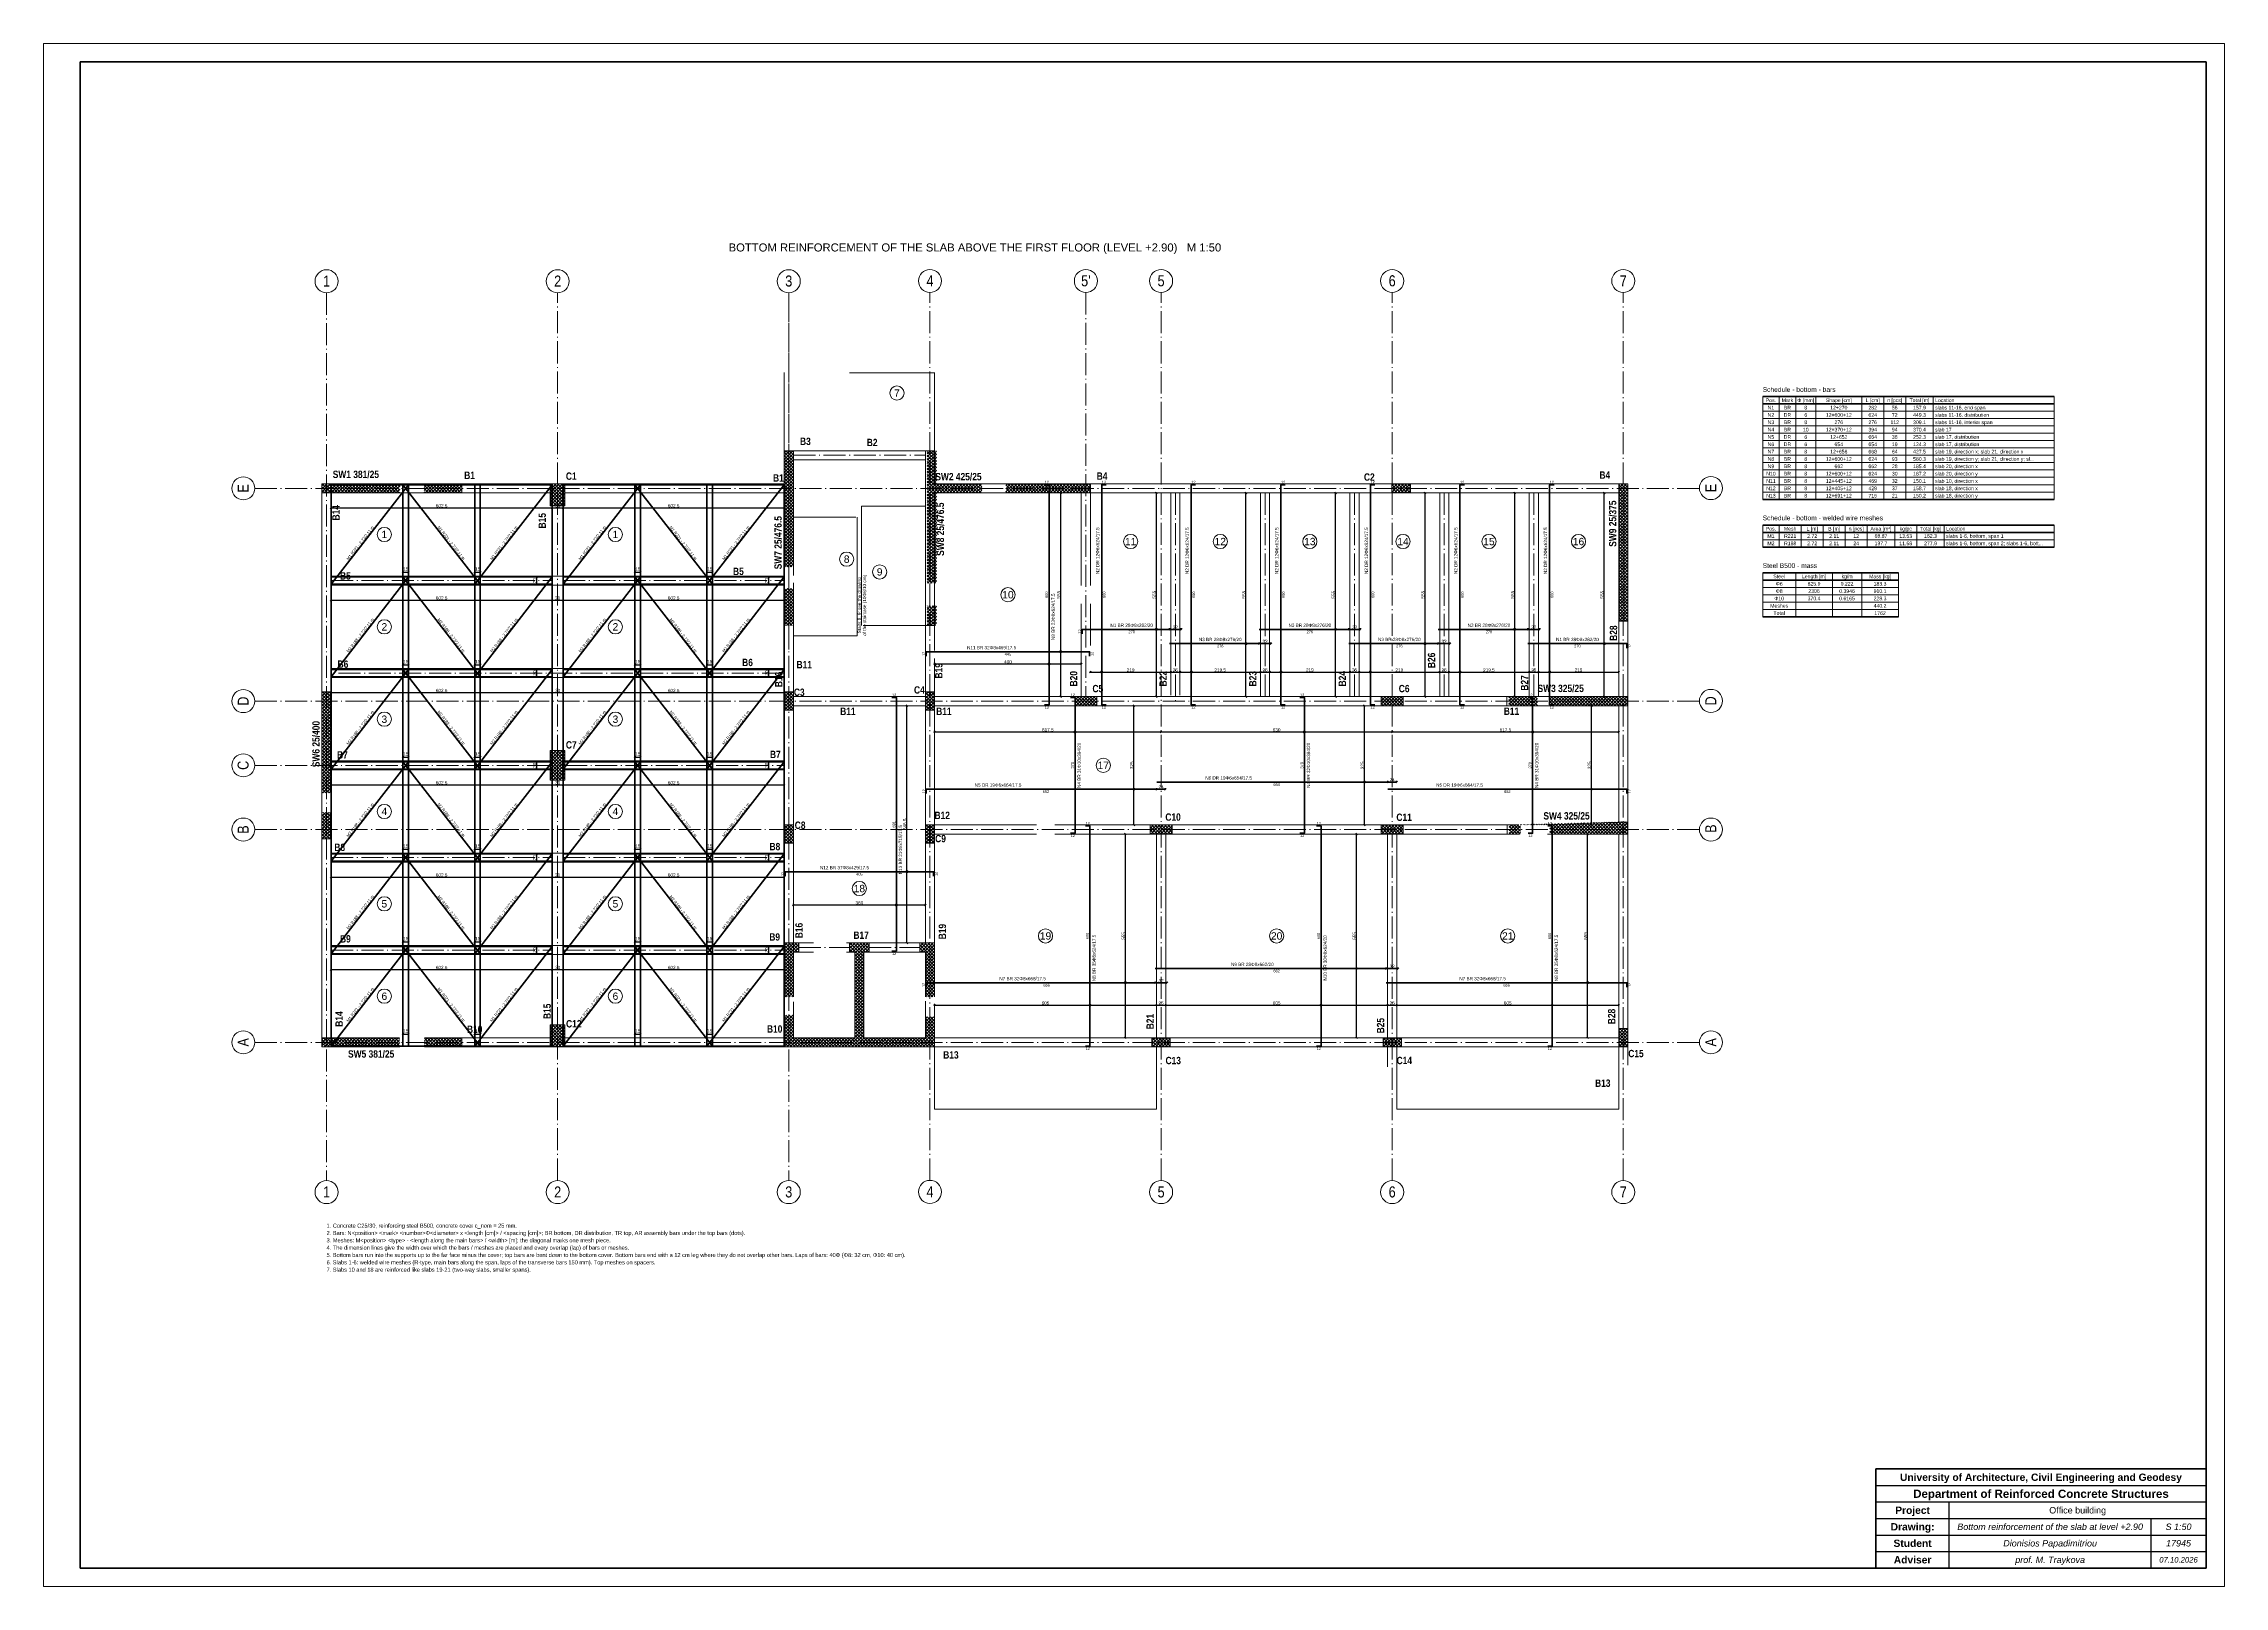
# Model space of a CAD drawing. Header units: millimetres. Extents: x -455 to 11942, y -2742 to 3320.
# Drawn here: x -451 to 5494, y -885 to 3320 of the extents above; entities that cross this region are included whole.
import ezdxf
from ezdxf.enums import TextEntityAlignment as Align

# ---------------------------------------------------------------- set-up
doc = ezdxf.new("R2010")
doc.units = ezdxf.units.MM
doc.linetypes.add('DASHDOT', pattern=[82.5, 60, -10, 2.5, -10])
doc.linetypes.add('Solid Line copy-002', pattern=[82.5, 60, -10, 2.5, -10])
for name, color, linetype, lineweight in [('!Column', 10, 'Continuous', 50), ('!Hatch', 70, 'Continuous', 25), ('035', 30, 'Continuous', 30), ('Osi', 70, 'DASHDOT', 25), ('R-BARS-BOTTOM', 1, 'Continuous', 50), ('R-DIM', 3, 'Continuous', 18), ('R-MESH-BOTTOM', 30, 'Continuous', 35), ('R-TABLE', 7, 'Continuous', 18), ('R-TEXT', 7, 'Continuous', 18), ('R-TITLE', 7, 'Continuous', 35), ('SHEET', 7, 'Continuous', 35)]:
    doc.layers.add(name, color=color, linetype=linetype, lineweight=lineweight)
doc.layers.add('text', color=7, linetype='Continuous')
doc.styles.add('GENERATED_STYLE_2', font='ARIALN.TTF')
doc.styles.add('GENERATED_STYLE_3', font='ARIALNB.TTF')
doc.styles.add('RC_TEXT', font='arial.ttf')
doc.styles.add('TB', font='arial.ttf')
doc.styles.add('TB_B', font='arialbd.ttf')
doc.styles.add('TB_I', font='ariali.ttf')
doc.dimstyles.new('RC_DIM', dxfattribs={"dimtxt": 9, "dimasz": 4.5, "dimexe": 3, "dimexo": 0, "dimgap": 1.2, "dimtad": 1, "dimdec": 1, "dimdsep": 46, "dimtxsty": 'RC_TEXT', "dimblk": 'OBLIQUE', "dimcen": 2.5, "dimclrd": 3, "dimclre": 3, "dimclrt": 3, "dimazin": 3, "dimtfac": 1, "dimtmove": 2, "dimatfit": 3})

# ---------------------------------------------------------------- blocks, each defined once
blk = doc.blocks.new('FORMWORK_BACKGROUND')
at = {"layer": '!Hatch', "lineweight": 13}
h = blk.add_hatch(dxfattribs=at)
h.set_pattern_fill('ANSI37', color=8, scale=50)
h.set_pattern_definition([(45, (1555.457, 1600.075), (-4.41942, 4.41942), []), (135, (1555.457, 1600.075), (-4.41942, -4.41942), [])])
h.paths.add_polyline_path([(1580.4, 2210.6), (1567.9, 2210.6), (1567.9, 1827.3), (1580.4, 1827.3), (1580.4, 1834.7), (1567.9, 1834.7), (1567.9, 1893.7), (1580.4, 1893.7)])
h.paths.add_polyline_path([(1592.9, 2210.6), (1580.4, 2210.6), (1580.4, 1893.7), (1592.9, 1893.7)])
h.paths.add_polyline_path([(1580.4, 1734.1), (1592.9, 1734.1), (1592.9, 1834.7), (1580.4, 1834.7)])
h.paths.add_polyline_path([(1567.9, 1734.1), (1580.4, 1734.1), (1580.4, 1827.3), (1567.9, 1827.3)])
h = blk.add_hatch(dxfattribs=at)
h.set_pattern_fill('ANSI37', color=8, scale=50)
h.set_pattern_definition([(45, (1978.057, 1586.286), (-4.419417, 4.419417), []), (135, (1978.057, 1586.286), (-4.419417, -4.419417), [])])
h.paths.add_polyline_path([(2171.9, 2120.6), (2106.3, 2120.6), (2106.3, 2107.8), (2171.9, 2107.8)], flags=16)
h.paths.add_polyline_path([(2171.9, 2107.8), (2106.3, 2107.8), (2106.3, 2095.6), (2171.9, 2095.6)], flags=16)
h.paths.add_polyline_path([(2402.9, 2120.6), (2390.4, 2120.6), (2390.4, 2095.6), (2402.9, 2095.6)])
h.paths.add_polyline_path([(1957.9, 1849.3), (1970.5, 1849.3), (1970.5, 1787.6), (1957.9, 1787.6), (1957.9, 1766.1), (1957.9, 1766.1), (1957.9, 1788.6)], flags=16)
h.paths.add_polyline_path([(1970.5, 1849.3), (1982.9, 1849.3), (1982.9, 1787.6), (1970.5, 1787.6)], flags=16)
h.paths.add_polyline_path([(1957.9, 1734.1), (1982.9, 1734.1), (1982.9, 2095.6), (2390.4, 2095.6), (2390.4, 2120.6), (1982.9, 2120.6), (1982.9, 2210.6), (1957.9, 2210.6)])
h = blk.add_hatch(dxfattribs=at)
h.set_pattern_fill('ANSI37', color=8, scale=50)
h.set_pattern_definition([(45, (549.416, 2003.0194), (-4.41942, 4.41942), []), (135, (549.416, 2003.0194), (-4.41942, -4.41942), [])])
h.paths.add_polyline_path([(586.3, 2120.6), (519.9, 2120.6), (519.9, 2108.2), (586.3, 2108.2)], flags=16)
h.paths.add_polyline_path([(586.3, 2108.2), (519.9, 2108.2), (519.9, 2095.6), (546.4, 2095.6), (586.3, 2095.6)])
h.paths.add_polyline_path([(688.9, 2120.6), (307.9, 2120.6), (307.9, 2108.1), (688.9, 2108.1)])
h.paths.add_polyline_path([(688.9, 2108.1), (307.9, 2108.1), (307.9, 2095.6), (688.9, 2095.6)])
h = blk.add_hatch(dxfattribs=at)
h.set_pattern_fill('ANSI37', color=8, scale=50)
h.set_pattern_definition([(45, (-894969.693, -493219.025), (-4.419417382, 4.419417382), []), (135, (-894969.693, -493219.025), (-4.419417382, -4.419417382), [])])
h.paths.add_polyline_path([(950.4, 2120.6), (930.4, 2120.6), (930.4, 2060.6), (950.4, 2060.6)])
h.paths.add_polyline_path([(950.4, 2060.6), (970.4, 2060.6), (970.4, 2120.6), (950.4, 2120.6)])
h = blk.add_hatch(dxfattribs=at)
h.set_pattern_fill('ANSI37', color=8, scale=50, angle=90)
h.set_pattern_definition([(135, (497715.356, -894511.977), (-4.419417382, -4.419417382), []), (225, (497715.356, -894511.977), (4.419417382, -4.419417382), [])])
h.paths.add_polyline_path([(3224.9, 2108.1), (3224.9, 2095.6), (3249.9, 2095.6), (3249.9, 2108.1)])
h.paths.add_polyline_path([(3224.9, 2120.6), (3224.9, 2108.1), (3249.9, 2108.1), (3249.9, 2120.6)])
h.paths.add_polyline_path([(3249.9, 2108.1), (3272.7, 2108.1), (3272.7, 2120.6), (3249.9, 2120.6)])
h.paths.add_polyline_path([(3249.9, 2108.1), (3249.9, 2095.6), (3272.7, 2095.6), (3272.7, 2108.1)])
h.paths.add_polyline_path([(3272.7, 2108.1), (3272.7, 2095.6), (3274.9, 2095.6), (3274.9, 2108.1)])
h.paths.add_polyline_path([(3272.7, 2120.6), (3272.7, 2108.1), (3274.9, 2108.1), (3274.9, 2120.6)])
h = blk.add_hatch(dxfattribs=at)
h.set_pattern_fill('ANSI37', color=8, scale=50)
h.set_pattern_definition([(45, (-894889.693, -493219.714), (-4.419417382, 4.419417382), []), (135, (-894889.693, -493219.714), (-4.419417382, -4.419417382), [])])
h.paths.add_polyline_path([(3855.4, 2120.6), (3842.9, 2120.6), (3842.9, 1745.6), (3855.4, 1745.6)])
h.paths.add_polyline_path([(3867.9, 2120.6), (3855.4, 2120.6), (3855.4, 1745.6), (3867.9, 1745.6)])
h = blk.add_hatch(dxfattribs=at)
h.set_pattern_fill('ANSI37', color=8, scale=50)
h.set_pattern_definition([(45, (327.83, 1207.7683), (-4.41942, 4.41942), []), (135, (327.83, 1207.7683), (-4.41942, -4.41942), [])])
h.paths.add_polyline_path([(332.8, 1259.6), (332.9, 1259.6), (332.9, 1272.1), (332.9, 1272.1), (332.9, 1278.6), (320.4, 1278.6), (320.4, 1224.6), (332.9, 1224.6)], flags=16)
h.paths.add_polyline_path([(320.4, 1278.6), (307.9, 1278.6), (307.9, 1224.6), (320.4, 1224.6)], flags=17)
h.paths.add_polyline_path([(320.4, 1553.1), (307.9, 1553.1), (307.9, 1528.2), (320.4, 1528.2)])
h.paths.add_polyline_path([(320.4, 1528.2), (332.9, 1528.2), (332.9, 1553.1), (320.4, 1553.1)])
h.paths.add_polyline_path([(320.4, 1158.2), (332.9, 1158.2), (332.9, 1528.2), (320.4, 1528.2)])
h.paths.add_polyline_path([(320.4, 1528.2), (307.9, 1528.2), (307.9, 1158.2), (320.4, 1158.2)])
h.paths.add_polyline_path([(320.4, 1153.1), (332.9, 1153.1), (332.9, 1158.2), (320.4, 1158.2)])
h.paths.add_polyline_path([(320.4, 1158.2), (307.9, 1158.2), (307.9, 1153.1), (320.4, 1153.1)])
h = blk.add_hatch(dxfattribs=at)
h.set_pattern_fill('ANSI37', color=8, scale=50)
h.set_pattern_definition([(45, (-894949.693, -493139.3046), (-4.419417382, 4.419417382), []), (135, (-894949.693, -493139.3046), (-4.419417382, -4.419417382), [])])
h.paths.add_polyline_path([(1580.4, 1553.1), (1567.9, 1553.1), (1567.9, 1528.1), (1580.4, 1528.1)])
h.paths.add_polyline_path([(1592.9, 1553.1), (1580.4, 1553.1), (1580.4, 1528.1), (1592.9, 1528.1)])
h.paths.add_polyline_path([(1580.4, 1528.1), (1580.4, 1505.4), (1592.9, 1505.4), (1592.9, 1528.1)])
h.paths.add_polyline_path([(1580.4, 1528.1), (1567.9, 1528.1), (1567.9, 1505.4), (1580.4, 1505.4)])
h.paths.add_polyline_path([(1580.4, 1505.4), (1567.9, 1505.4), (1567.9, 1503.1), (1580.4, 1503.1)])
h.paths.add_polyline_path([(1592.9, 1505.4), (1580.4, 1505.4), (1580.4, 1503.1), (1592.9, 1503.1)])
h = blk.add_hatch(dxfattribs=at)
h.set_pattern_fill('ANSI37', color=8, scale=50)
h.set_pattern_definition([(45, (-894544.699, -493139.0317), (-4.419417382, 4.419417382), []), (135, (-894544.699, -493139.0317), (-4.419417382, -4.419417382), [])])
h.paths.add_polyline_path([(1965.4, 1553.4), (1952.9, 1553.4), (1952.9, 1528.4), (1965.4, 1528.4)])
h.paths.add_polyline_path([(1977.9, 1553.4), (1965.4, 1553.4), (1965.4, 1528.4), (1977.9, 1528.4)])
h.paths.add_polyline_path([(1965.4, 1528.4), (1965.4, 1505.6), (1977.9, 1505.6), (1977.9, 1528.4)])
h.paths.add_polyline_path([(1965.4, 1528.4), (1952.9, 1528.4), (1952.9, 1505.6), (1965.4, 1505.6)])
h.paths.add_polyline_path([(1965.4, 1505.6), (1952.9, 1505.6), (1952.9, 1503.4), (1965.4, 1503.4)])
h.paths.add_polyline_path([(1977.9, 1505.6), (1965.4, 1505.6), (1965.4, 1503.4), (1977.9, 1503.4)])
h = blk.add_hatch(dxfattribs=at)
h.set_pattern_fill('ANSI37', color=8, scale=50)
h.set_pattern_definition([(45, (-895634.693, -493139.714), (-4.419417382, 4.419417382), []), (135, (-895634.693, -493139.714), (-4.419417382, -4.419417382), [])])
h.paths.add_polyline_path([(2420.4, 1528), (2420.4, 1540.6), (2360.4, 1540.6), (2360.4, 1528)])
h.paths.add_polyline_path([(2360.4, 1528), (2360.4, 1515.6), (2420.4, 1515.6), (2420.4, 1528)])
h = blk.add_hatch(dxfattribs=at)
h.set_pattern_fill('ANSI37', color=8, scale=50)
h.set_pattern_definition([(45, (-894824.693, -493139.714), (-4.419417382, 4.419417382), []), (135, (-894824.693, -493139.714), (-4.419417382, -4.419417382), [])])
h.paths.add_polyline_path([(3255.4, 1528), (3255.4, 1540.6), (3195.4, 1540.6), (3195.4, 1528)])
h.paths.add_polyline_path([(3195.4, 1528), (3195.4, 1515.6), (3255.4, 1515.6), (3255.4, 1528)])
h = blk.add_hatch(dxfattribs=at)
h.set_pattern_fill('ANSI37', color=8, scale=50)
h.set_pattern_definition([(45, (3585.307, 1463.786), (-4.41942, 4.41942), []), (135, (3585.307, 1463.786), (-4.41942, -4.41942), [])])
h.paths.add_polyline_path([(3654.9, 1540.6), (3621.6, 1540.6), (3621.6, 1528.1), (3654.9, 1528.1)], flags=16)
h.paths.add_polyline_path([(3654.9, 1528.1), (3621.6, 1528.1), (3621.6, 1515.6), (3649.7, 1515.6), (3654.9, 1515.6)], flags=16)
h.paths.add_polyline_path([(3855.4, 1540.6), (3543.4, 1540.6), (3543.4, 1528), (3855.4, 1528.1)])
h.paths.add_polyline_path([(3855.4, 1528.1), (3543.4, 1528), (3543.4, 1515.6), (3855.4, 1515.6)])
h.paths.add_polyline_path([(3867.9, 1540.6), (3855.4, 1540.6), (3855.4, 1528.1), (3867.9, 1528.1)])
h.paths.add_polyline_path([(3867.9, 1528.1), (3855.4, 1528.1), (3855.4, 1515.6), (3867.9, 1515.6)])
h = blk.add_hatch(dxfattribs=at)
h.set_pattern_fill('ANSI37', color=8, scale=50)
h.set_pattern_definition([(45, (-894969.693, -493911.5317), (-4.419417382, 4.419417382), []), (135, (-894969.693, -493911.5317), (-4.419417382, -4.419417382), [])])
h.paths.add_polyline_path([(950.4, 1393.1), (930.4, 1393.1), (930.4, 1313.1), (950.4, 1313.1)])
h.paths.add_polyline_path([(970.4, 1393.1), (950.4, 1393.1), (950.4, 1313.1), (970.4, 1313.1)])
h = blk.add_hatch(dxfattribs=at)
h.set_pattern_fill('ANSI37', color=8, scale=50)
h.set_pattern_definition([(45, (-894949.697, -493471.8046), (-4.419417382, 4.419417382), []), (135, (-894949.697, -493471.8046), (-4.419417382, -4.419417382), [])])
h.paths.add_polyline_path([(1580.4, 1190.6), (1567.9, 1190.6), (1567.9, 1165.6), (1580.4, 1165.6)])
h.paths.add_polyline_path([(1592.9, 1190.6), (1580.4, 1190.6), (1580.4, 1165.6), (1592.9, 1165.6)])
h.paths.add_polyline_path([(1580.4, 1165.6), (1580.4, 1142.9), (1592.9, 1142.9), (1592.9, 1165.6)])
h.paths.add_polyline_path([(1580.4, 1165.6), (1567.9, 1165.6), (1567.9, 1142.9), (1580.4, 1142.9)])
h.paths.add_polyline_path([(1580.4, 1142.9), (1567.9, 1142.9), (1567.9, 1140.6), (1580.4, 1140.6)])
h.paths.add_polyline_path([(1592.9, 1142.9), (1580.4, 1142.9), (1580.4, 1140.6), (1592.9, 1140.6)])
h = blk.add_hatch(dxfattribs=at)
h.set_pattern_fill('ANSI37', color=8, scale=50)
h.set_pattern_definition([(45, (-894544.7005, -493471.8046), (-4.419417382, 4.419417382), []), (135, (-894544.7005, -493471.8046), (-4.419417382, -4.419417382), [])])
h.paths.add_polyline_path([(1965.4, 1190.6), (1952.9, 1190.6), (1952.9, 1165.6), (1965.4, 1165.6)])
h.paths.add_polyline_path([(1977.9, 1190.6), (1965.4, 1190.6), (1965.4, 1165.6), (1977.9, 1165.6)])
h.paths.add_polyline_path([(1965.4, 1165.6), (1965.4, 1142.9), (1977.9, 1142.9), (1977.9, 1165.6)])
h.paths.add_polyline_path([(1965.4, 1165.6), (1952.9, 1165.6), (1952.9, 1142.9), (1965.4, 1142.9)])
h.paths.add_polyline_path([(1965.4, 1142.9), (1952.9, 1142.9), (1952.9, 1140.6), (1965.4, 1140.6)])
h.paths.add_polyline_path([(1977.9, 1142.9), (1965.4, 1142.9), (1965.4, 1140.6), (1977.9, 1140.6)])
h = blk.add_hatch(dxfattribs=at)
h.set_pattern_fill('ANSI37', color=8, scale=50)
h.set_pattern_definition([(45, (-895444.6946, -493459.714), (-4.419417382, 4.419417382), []), (135, (-895444.6946, -493459.714), (-4.419417382, -4.419417382), [])])
h.paths.add_polyline_path([(2625.4, 1178), (2625.4, 1190.6), (2565.4, 1190.6), (2565.4, 1178)])
h.paths.add_polyline_path([(2565.4, 1178), (2565.4, 1165.6), (2625.4, 1165.6), (2625.4, 1178)])
h = blk.add_hatch(dxfattribs=at)
h.set_pattern_fill('ANSI37', color=8, scale=50)
h.set_pattern_definition([(45, (-894824.752, -493460.0694), (-4.419417382, 4.419417382), []), (135, (-894824.752, -493460.0694), (-4.419417382, -4.419417382), [])])
h.paths.add_polyline_path([(3255.4, 1177.6), (3255.4, 1190.3), (3195.4, 1190.3), (3195.4, 1177.6)])
h.paths.add_polyline_path([(3195.4, 1165.6), (3255.4, 1165.6), (3255.4, 1177.6), (3195.4, 1177.6)])
h = blk.add_hatch(dxfattribs=at)
h.set_pattern_fill('ANSI37', color=8, scale=50)
h.set_pattern_definition([(45, (3585.748, 1145.519), (-4.41942, 4.41942), []), (135, (3585.748, 1145.519), (-4.41942, -4.41942), [])])
h.paths.add_polyline_path([(3654.9, 1190.6), (3615.6, 1190.6), (3575.5, 1190.6), (3575.5, 1178.1), (3654.9, 1178.1)], flags=16)
h.paths.add_polyline_path([(3654.9, 1178.1), (3575.5, 1178.1), (3575.5, 1165.6), (3654.9, 1165.6)], flags=16)
h.paths.add_polyline_path([(3855.4, 1199.1), (3543.9, 1190.6), (3543.9, 1178), (3855.4, 1178.1)])
h.paths.add_polyline_path([(3855.4, 1178.1), (3543.9, 1178), (3543.9, 1165.6), (3855.4, 1165.6)])
h.paths.add_polyline_path([(3867.9, 1199.1), (3855.4, 1199.1), (3855.4, 1178.1), (3867.9, 1178.1)])
h.paths.add_polyline_path([(3867.9, 1178.1), (3855.4, 1178.1), (3855.4, 1165.6), (3867.9, 1165.6)])
h = blk.add_hatch(dxfattribs=at)
h.set_pattern_fill('ANSI37', color=8, scale=50)
h.set_pattern_definition([(45, (-894949.708, -493039.025), (-4.419417382, 4.419417382), []), (135, (-894949.708, -493039.025), (-4.419417382, -4.419417382), [])])
h.paths.add_polyline_path([(1965.5, 598.5), (1580.4, 598.4), (1580.4, 585.6), (1965.5, 585.6)])
h.paths.add_polyline_path([(1580.4, 611), (1567.9, 611), (1567.9, 598.4), (1580.4, 598.4)])
h.paths.add_polyline_path([(1580.4, 598.4), (1567.9, 598.4), (1567.9, 585.6), (1567.9, 585.6), (1580.4, 585.6)])
h.paths.add_polyline_path([(1977.9, 598.5), (1965.5, 598.5), (1965.5, 585.6), (1977.9, 585.6), (1977.9, 586.3)])
h.paths.add_polyline_path([(1764.2, 781.6), (1781.6, 781.6)], flags=16)
h.paths.add_polyline_path([(1977.9, 667.3), (1965.5, 667.3), (1965.5, 598.5), (1977.9, 598.5)])
h.paths.add_polyline_path([(1580.4, 672.3), (1567.9, 672.3), (1567.9, 611), (1580.4, 611)])
h.paths.add_polyline_path([(1592.9, 672.3), (1580.4, 672.3), (1580.4, 611), (1592.9, 611)])
h.paths.add_polyline_path([(1607.9, 869.1), (1580.4, 869.1), (1580.4, 722.3), (1592.9, 722.3), (1592.9, 845.1), (1607.9, 845.1)])
h.paths.add_polyline_path([(1580.4, 869.1), (1567.9, 869.1), (1567.9, 722.3), (1580.4, 722.3)])
h.paths.add_polyline_path([(1965.5, 869.1), (1937.9, 869.1), (1937.9, 845.1), (1952.9, 845.1), (1952.9, 722.3), (1965.5, 722.3)])
h.paths.add_polyline_path([(1977.9, 869.1), (1965.5, 869.1), (1965.5, 722.3), (1977.9, 722.3)])
h.paths.add_polyline_path([(1799.4, 869.1), (1746.4, 869.1), (1746.4, 845.1), (1760.4, 845.1), (1760.4, 610.6), (1592.9, 610.6), (1580.4, 610.8), (1580.4, 598.4), (1965.5, 598.5), (1965.5, 667.3), (1952.9, 667.3), (1952.9, 610.6), (1785.4, 610.6), (1785.4, 845.1), (1799.4, 845.1)])
at = {"layer": '!Hatch', "linetype": 'Continuous', "lineweight": 13}
h = blk.add_hatch(dxfattribs=at)
h.set_pattern_fill('ANSI37', color=8, scale=50)
h.set_pattern_definition([(45, (316.6764, 605.827), (-4.41942, 4.41942), []), (135, (316.6764, 605.827), (-4.41942, -4.41942), [])])
h.paths.add_polyline_path([(320.4, 610.6), (307.9, 610.6), (307.9, 597.8), (320.4, 597.8)], flags=16)
h.paths.add_polyline_path([(587.4, 597.9), (519.4, 597.9), (519.4, 585.6), (587.4, 585.6)], flags=16)
h.paths.add_polyline_path([(519.4, 610.6), (333, 610.6), (333, 610.3, -1), (333, 610.4), (320.4, 610.5), (320.4, 597.8), (519.4, 597.9)], flags=16)
h.paths.add_polyline_path([(688.9, 610.6), (587.4, 610.6), (587.4, 597.9), (688.9, 597.9)], flags=16)
h.paths.add_polyline_path([(688.9, 597.9), (688.9, 610.6), (307.9, 610.6), (307.9, 597.8)], flags=17)
h.paths.add_polyline_path([(307.9, 610.6), (688.9, 610.6), (688.9, 585.6), (307.9, 585.6)])
at = {"layer": '!Hatch', "lineweight": 13}
h = blk.add_hatch(dxfattribs=at)
h.set_pattern_fill('ANSI37', color=8, scale=50)
h.set_pattern_definition([(45, (-894969.708, -494584.025), (-4.419417382, 4.419417382), []), (135, (-894969.708, -494584.025), (-4.419417382, -4.419417382), [])])
h.paths.add_polyline_path([(950.4, 645.6), (930.4, 645.6), (930.4, 585.6), (950.4, 585.6)])
h.paths.add_polyline_path([(950.4, 585.6), (970.4, 585.6), (970.4, 645.6), (950.4, 645.6)])
h = blk.add_hatch(dxfattribs=at)
h.set_pattern_fill('ANSI37', color=8, scale=50, angle=90)
h.set_pattern_definition([(135, (497182.8414, -895911.977), (-4.419417382, -4.419417382), []), (225, (497182.8414, -895911.977), (4.419417382, -4.419417382), [])])
h.paths.add_polyline_path([(2570.4, 598.1), (2570.4, 585.6), (2595.4, 585.6), (2595.4, 598.1)])
h.paths.add_polyline_path([(2570.4, 610.6), (2570.4, 598.1), (2595.4, 598.1), (2595.4, 610.6)])
h.paths.add_polyline_path([(2595.4, 598.1), (2618.2, 598.1), (2618.2, 610.6), (2595.4, 610.6)])
h.paths.add_polyline_path([(2595.4, 598.1), (2595.4, 585.6), (2618.2, 585.6), (2618.2, 598.1)])
h.paths.add_polyline_path([(2618.2, 598.1), (2618.2, 585.6), (2620.4, 585.6), (2620.4, 598.1)])
h.paths.add_polyline_path([(2618.2, 610.6), (2618.2, 598.1), (2620.4, 598.1), (2620.4, 610.6)])
h = blk.add_hatch(dxfattribs=at)
h.set_pattern_fill('ANSI37', color=8, scale=50, angle=90)
h.set_pattern_definition([(135, (497802.8546, -895911.977), (-4.419417382, -4.419417382), []), (225, (497802.8546, -895911.977), (4.419417382, -4.419417382), [])])
h.paths.add_polyline_path([(3200.4, 598.1), (3200.4, 585.6), (3225.4, 585.6), (3225.4, 598.1)])
h.paths.add_polyline_path([(3200.4, 610.6), (3200.4, 598.1), (3225.4, 598.1), (3225.4, 610.6)])
h.paths.add_polyline_path([(3225.4, 598.1), (3248.2, 598.1), (3248.2, 610.6), (3225.4, 610.6)])
h.paths.add_polyline_path([(3225.4, 598.1), (3225.4, 585.6), (3248.2, 585.6), (3248.2, 598.1)])
h.paths.add_polyline_path([(3248.2, 598.1), (3248.2, 585.6), (3250.4, 585.6), (3250.4, 598.1)])
h.paths.add_polyline_path([(3248.2, 610.6), (3248.2, 598.1), (3250.4, 598.1), (3250.4, 610.6)])
h = blk.add_hatch(dxfattribs=at)
h.set_pattern_fill('ANSI37', color=8, scale=50)
h.set_pattern_definition([(45, (-892684.754, -493986.8046), (-4.419417382, 4.419417382), []), (135, (-892684.754, -493986.8046), (-4.419417382, -4.419417382), [])])
h.paths.add_polyline_path([(3855.4, 635.6), (3842.9, 635.6), (3842.9, 610.6), (3855.4, 610.6)])
h.paths.add_polyline_path([(3867.9, 635.6), (3855.4, 635.6), (3855.4, 610.6), (3867.9, 610.6)])
h.paths.add_polyline_path([(3855.4, 610.6), (3855.4, 587.9), (3867.9, 587.9), (3867.9, 610.6)])
h.paths.add_polyline_path([(3855.4, 610.6), (3842.9, 610.6), (3842.9, 587.9), (3855.4, 587.9)])
h.paths.add_polyline_path([(3855.4, 587.9), (3842.9, 587.9), (3842.9, 585.6), (3855.4, 585.6)])
h.paths.add_polyline_path([(3867.9, 587.9), (3855.4, 587.9), (3855.4, 585.6), (3867.9, 585.6)])
at = {"layer": '!Column', "color": 8, "lineweight": 13}
for p, q in [((1567.9, 2210.6), (1567.9, 1734.1)), ((307.9, 2120.6), (414.4, 2120.6)), ((930.4, 2060.6), (930.4, 2120.6)), ((930.4, 2120.6), (950.4, 2120.6)), ((950.4, 2120.6), (970.4, 2120.6)), ((970.4, 2120.6), (970.4, 2060.6)), ((1977.9, 2120.6), (2402.9, 2120.6)), ((2127.8, 2095.6), (1977.9, 2095.6)), ((2402.9, 2095.6), (2139.8, 2095.6)), ((2402.9, 2120.6), (2402.9, 2095.6)), ((3867.9, 2120.6), (3842.9, 2120.6)), ((3842.9, 2120.6), (3842.9, 1745.6)), ((3867.9, 1745.6), (3867.9, 2120.6)), ((970.4, 2060.6), (930.4, 2060.6)), ((1952.9, 1734.1), (1977.8, 1734.1)), ((3842.9, 1746.1), (3867.9, 1746.1)), ((307.9, 1528.9), (307.9, 1553.1)), ((332.9, 1553.1), (307.9, 1553.1)), ((307.9, 1153.1), (307.9, 1553.1)), ((332.9, 1528.1), (332.9, 1553.1)), ((307.9, 1289.6), (307.9, 1528.9)), ((332.9, 1528.1), (332.9, 1278.6)), ((3570.8, 1540.6), (3538.4, 1540.6)), ((3538.4, 1540.6), (3538.4, 1515.6)), ((3538.4, 1515.6), (3570.1, 1515.6)), ((3867.9, 1540.6), (3694.7, 1540.6)), ((3694.7, 1515.6), (3867.9, 1515.6)), ((3867.9, 1515.6), (3867.9, 1540.6)), ((930.4, 1313.1), (930.4, 1393.1)), ((930.4, 1393.1), (950.4, 1393.1)), ((950.4, 1393.1), (970.4, 1393.1)), ((970.4, 1393.1), (970.4, 1313.1)), ((970.4, 1313.1), (930.4, 1313.1)), ((332.9, 1247.6), (332.9, 1153.1)), ((3570.5, 1190.6), (3538.9, 1190.6)), ((3538.9, 1190.6), (3538.9, 1165.6)), ((3867.9, 1199.1), (3648.6, 1190.6)), ((3867.9, 1166), (3867.9, 1199.5)), ((332.9, 1153.1), (307.9, 1153.1)), ((332.9, 1168.1), (332.9, 1163.1)), ((3538.9, 1165.7), (3570.5, 1165.6)), ((3648.6, 1165.7), (3867.9, 1165.7)), ((1567.9, 869.1), (1607.9, 869.1)), ((1567.9, 869.1), (1567.9, 722.3)), ((1592.9, 844.1), (1592.9, 722.3)), ((1592.9, 843.8), (1592.9, 722.3)), ((1607.9, 869.1), (1607.9, 843.8)), ((1746.4, 869.1), (1799.4, 869.1)), ((1746.4, 869.1), (1746.4, 844.1)), ((1746.4, 844.1), (1760.4, 844.1)), ((1760.4, 844.1), (1760.4, 610.6)), ((1785.4, 844.1), (1785.4, 610.6)), ((1785.4, 844.1), (1799.4, 844.1)), ((1799.4, 869.1), (1799.4, 843.8)), ((1937.9, 869.1), (1977.9, 869.1)), ((1937.9, 869.1), (1937.9, 844.1)), ((1937.9, 844.1), (1952.9, 844.1)), ((1952.9, 843.8), (1952.9, 722.3)), ((1977.9, 869.1), (1977.9, 722.3)), ((1567.9, 672.3), (1567.9, 585.6)), ((1592.9, 708.3), (1592.9, 610.6)), ((1592.9, 708.3), (1592.9, 610.6)), ((1952.9, 710.3), (1952.9, 610.6)), ((1977.9, 703.3), (1977.9, 586.3)), ((930.4, 585.6), (930.4, 645.6)), ((930.4, 645.6), (950.4, 645.6)), ((950.4, 645.6), (970.4, 645.6)), ((970.4, 645.6), (970.4, 585.6)), ((1592.9, 610.6), (1760.4, 610.6)), ((1760.4, 610.6), (1592.9, 610.6)), ((1952.9, 610.6), (1785.4, 610.6)), ((1952.9, 610.6), (1785.4, 610.6)), ((970.4, 585.6), (930.4, 585.6)), ((1567.9, 585.6), (1977.9, 585.6))]:
    blk.add_line(p, q, dxfattribs=at)
for points in [[(1567.9, 1734.1), (1567.9, 2210.6), (1592.9, 2210.6), (1592.9, 1870.5)], [(1592.9, 2185.4), (1592.9, 2210.6), (1567.9, 2210.6), (1567.9, 2183.4)], [(1952.9, 1789.6), (1952.9, 2210.6), (1977.9, 2210.6), (1977.9, 2120.6)], [(1977.9, 2095.6), (1977.9, 1734.1)], [(1592.9, 1850.5), (1592.9, 1734.1)], [(1952.9, 1734.1), (1952.9, 1767.1)]]:
    blk.add_lwpolyline(points, dxfattribs=at)
at = {"layer": '!Column', "color": 8, "linetype": 'Continuous', "lineweight": 13}
for points in [[(546, 2095.6), (307.9, 2095.6), (307.9, 2120.6), (688.9, 2120.6), (688.9, 2095.6), (563, 2095.6)], [(520.4, 585.6), (307.9, 585.6), (307.9, 610.6), (519.4, 610.6)], [(587.4, 610.6), (688.9, 610.6), (688.9, 585.6), (587.4, 585.6)], [(525.4, 585.6), (525.4, 585.6)]]:
    blk.add_lwpolyline(points, dxfattribs=at)
at = {"layer": '!Column', "color": 8, "lineweight": 13}
for points in [[(3224.9, 2095.6), (3274.9, 2095.6), (3274.9, 2120.6), (3224.9, 2120.6)], [(1567.9, 1553.1), (1567.9, 1503.1), (1592.9, 1503.1), (1592.9, 1553.1)], [(1952.9, 1553.4), (1952.9, 1503.4), (1977.9, 1503.4), (1977.9, 1553.4)], [(2360.4, 1515.6), (2420.4, 1515.6), (2420.4, 1540.6), (2360.4, 1540.6)], [(3195.4, 1515.6), (3255.4, 1515.6), (3255.4, 1540.6), (3195.4, 1540.6)], [(1567.9, 1190.6), (1567.9, 1140.6), (1592.9, 1140.6), (1592.9, 1190.6)], [(1952.9, 1190.6), (1952.9, 1140.6), (1977.9, 1140.6), (1977.9, 1190.6)], [(2565.4, 1165.6), (2625.4, 1165.6), (2625.4, 1190.6), (2565.4, 1190.6)], [(3195.4, 1165.6), (3255.4, 1165.6), (3255.4, 1190.6), (3195.4, 1190.6)], [(2570.4, 585.6), (2620.4, 585.6), (2620.4, 610.6), (2570.4, 610.6)], [(3200.4, 585.6), (3250.4, 585.6), (3250.4, 610.6), (3200.4, 610.6)], [(3842.9, 635.6), (3842.9, 585.6), (3867.9, 585.6), (3867.9, 635.6)]]:
    blk.add_lwpolyline(points, close=True, dxfattribs=at)
at = {"layer": '035', "color": 8, "lineweight": 13}
for p, q in [((1567.9, 2423.8), (1567.9, 2210.6)), ((1746.4, 2423.1), (1977.9, 2423.1)), ((1977.9, 2423.8), (1977.9, 2210.6)), ((1567.9, 2210.6), (1977.9, 2210.6)), ((1592.9, 1874.7), (1592.9, 2206.3)), ((1567.9, 1553.4), (1567.9, 2190.6)), ((1592.9, 2186), (1952.9, 2186)), ((1952.9, 1551.6), (1952.9, 2190.6)), ((1977.9, 2190.6), (1977.9, 2190.6)), ((307.9, 2120.6), (1567.9, 2120.6)), ((307.9, 585.6), (307.9, 2120.6)), ((307.9, 2095.6), (930.4, 2095.6)), ((332.9, 1553.1), (332.9, 2095.6)), ((930.4, 2120.6), (930.4, 2060.6)), ((970.4, 2095.6), (1567.9, 2095.6)), ((1977.9, 2120.6), (3867.9, 2120.6)), ((1977.9, 2095.6), (3842.9, 2095.6)), ((2377.9, 1843.1), (2377.9, 2096.3)), ((2402.9, 1843.1), (2402.9, 2096.3)), ((2621.9, 1544.1), (2621.9, 2095.6)), ((2646.9, 1544.1), (2646.9, 2095.6)), ((2866.4, 1540.6), (2866.4, 2095.6)), ((2891.4, 1540.6), (2891.4, 2095.6)), ((3110.4, 1540.6), (3110.4, 2095.6)), ((3135.4, 1540.6), (3135.4, 2095.6)), ((3354.9, 1540.6), (3354.9, 2095.6)), ((3379.9, 1540.6), (3379.9, 2095.6)), ((3598.9, 1540.6), (3598.9, 2095.6)), ((3623.9, 1540.6), (3623.9, 2095.6)), ((3842.9, 1540.6), (3842.9, 2096.3)), ((3867.9, 2120.6), (3867.9, 1539.9)), ((930.4, 2060.6), (963.3, 2060.6)), ((935.4, 645.6), (935.4, 2060.6)), ((965.4, 645.6), (965.4, 2060.6)), ((1592.9, 2029.6), (1762.9, 2029.6)), ((1766.9, 2029.6), (1766.9, 1706.1)), ((1778.9, 2059.1), (1952.9, 2059.1)), ((1778.9, 2059.1), (1778.9, 1734.1)), ((332.9, 1869.1), (1567.9, 1869.1)), ((332.9, 1844.1), (1567.9, 1844.1)), ((1592.9, 1553.4), (1592.9, 1848.2)), ((2377.9, 1540.6), (2377.9, 1793.1)), ((2402.9, 1679.6), (2402.9, 1793.1)), ((1782.9, 1734.1), (1952.9, 1734.1)), ((1977.8, 1666.1), (1977.8, 1767.1)), ((1592.9, 1706.1), (1766.9, 1706.1)), ((332.9, 1617.1), (1567.9, 1617.1)), ((1977.9, 1541.4), (1977.9, 1644.2)), ((332.9, 1592.1), (1567.9, 1592.1)), ((1567.9, 860.8), (1567.9, 1505.6)), ((1952.9, 1540.6), (1592.9, 1540.6)), ((1952.9, 1515.6), (1592.9, 1515.6)), ((1592.9, 829.1), (1592.9, 1505.6)), ((1952.9, 1170.9), (1952.9, 1503.4)), ((1977.9, 1540.6), (3867.9, 1540.6)), ((1977.9, 1515.6), (3842.9, 1515.6)), ((1977.9, 1170.9), (1977.9, 1503.4)), ((3842.9, 1199.1), (3842.9, 1516.3)), ((3867.9, 535.9), (3867.9, 1516.3)), ((930.4, 1393.1), (930.4, 1313.1)), ((332.9, 1365.6), (930.4, 1365.6)), ((332.9, 1340.6), (930.4, 1340.6)), ((970.4, 1365.6), (1567.9, 1365.6)), ((970.4, 1340.6), (1567.9, 1340.6)), ((332.9, 610.6), (332.9, 1247.6)), ((1952.9, 1190.6), (2255.4, 1190.6)), ((2305.4, 1190.9), (3538.9, 1190.9)), ((1952.9, 869.1), (1952.9, 1140.9)), ((1977.9, 1165.6), (2255.4, 1165.6)), ((1977.9, 869.1), (1977.9, 1140.9)), ((2305.4, 1165.9), (3538.9, 1165.9)), ((2582.9, 610.9), (2582.9, 1166.2)), ((2607.9, 610.6), (2607.9, 1166.2)), ((3212.9, 610.6), (3212.9, 1166.5)), ((3237.9, 610.6), (3237.9, 1166.5)), ((332.9, 1114.1), (1567.9, 1114.1)), ((332.9, 1089.1), (1567.9, 1089.1)), ((332.9, 862.1), (1567.9, 862.1)), ((332.9, 837.1), (1567.9, 837.1)), ((1567.9, 869.1), (1647.9, 869.1)), ((1592.9, 844.1), (1647.9, 844.1)), ((1737.9, 869.1), (1977.9, 869.1)), ((1737.9, 844.1), (1746.4, 844.1)), ((1799.4, 844.1), (1937.9, 844.1)), ((688.9, 610.6), (930.4, 610.6)), ((970.4, 610.6), (1567.9, 610.6)), ((1977.9, 618.5), (1977.9, 631)), ((1977.9, 610.6), (3842.9, 610.6)), ((688.9, 585.6), (3867.9, 585.6)), ((3212.9, 585.6), (3212.9, 530.9))]:
    blk.add_line(p, q, dxfattribs=at)
at = {"layer": '035', "color": 8, "linetype": 'Continuous', "lineweight": 13}
for p, q in [((3842.9, 415.6), (3842.9, 1166.3)), ((1977.9, 586.3), (1977.9, 415.6)), ((2582.9, 585.6), (2582.9, 415.6)), ((3237.9, 416.3), (3237.9, 586.3)), ((2582.9, 415.6), (1977.9, 415.6)), ((3842.9, 415.6), (3238, 415.6))]:
    blk.add_line(p, q, dxfattribs=at)
at = {"layer": '035', "color": 8, "lineweight": 13}
for centre, start, end in [((1952.9, 1599.2), 270, 359.99926), ((1978, 1541.4), 179.99926, 270)]:
    blk.add_arc(centre, 0.05, start, end, dxfattribs=at)
at = {"layer": 'Osi', "color": 8, "linetype": 'Solid Line copy-002', "lineweight": 13}
for p, q in [((320.4, 2641.2), (320.4, 221.3)), ((950.4, 221.3), (950.4, 2641.2)), ((1580.4, 2641.2), (1580.4, 221.3)), ((1580.4, 2621.2), (1580.4, 1668.6)), ((1965.4, 221.3), (1965.4, 2641.8)), ((2390.4, 2641.8), (2390.4, 1540.6)), ((2595.4, 221.3), (2595.4, 2641.8)), ((3225.4, 221.3), (3225.4, 2641.8)), ((3855.4, 221.3), (3855.4, 2641.8)), ((1592.9, 2198.1), (1952.9, 2198.1)), ((124.9, 2108.1), (4063, 2108.1)), ((2634.4, 2095.6), (2634.4, 1528.8)), ((2878.9, 2095.6), (2878.9, 1540.6)), ((3122.9, 2095.6), (3122.9, 1540.6)), ((3366.9, 2095.6), (3366.9, 1540.6)), ((3611.4, 2095.6), (3611.4, 1540.6)), ((332.9, 1856.6), (935.4, 1856.6)), ((965.4, 1856.6), (1567.9, 1856.6)), ((1567.9, 1604.6), (333, 1604.6)), ((124.9, 1528.1), (4063, 1528.1)), ((124.9, 1353.1), (930.4, 1353.1)), ((970.4, 1353.1), (1567.9, 1353.1)), ((124.9, 1178.1), (4063, 1178.1)), ((332.9, 1101.6), (935.4, 1101.6)), ((965.4, 1101.6), (1567.9, 1101.6)), ((332.9, 849.6), (935.4, 849.6)), ((965.4, 849.6), (1567.9, 849.6)), ((1607.9, 856.6), (1746.4, 856.6)), ((1799.4, 856.6), (1937.9, 856.6)), ((124.9, 598.1), (4063, 598.1))]:
    blk.add_line(p, q, dxfattribs=at)
at = {"layer": 'Osi', "color": 8, "linetype": 'Continuous', "lineweight": 13}
for centre in [(320.4, 2672.6), (950.4, 2672.6), (1580.4, 2672.6), (1965.4, 2673.3), (2390.4, 2673.3), (2595.4, 2673.3), (3225.4, 2673.3), (3855.4, 2673.3), (4094.4, 2108.8), (93.5, 2108.1), (93.5, 1528.1), (4094.4, 1528.8), (93.5, 1353.1), (93.5, 1178.1), (4094.4, 1178.1), (93.5, 598.1), (4094.4, 598.1), (320.4, 189.8), (950.4, 189.8), (1580.4, 189.8), (1965.4, 190.5), (2595.4, 189.8), (3225.4, 189.8), (3855.4, 189.8)]:
    blk.add_circle(centre, 31.4, dxfattribs=at)
at = {"layer": '035', "color": 8, "linetype": 'Continuous', "lineweight": 13, "insert": (1622.6, 1637.6), "char_height": 20, "attachment_point": 2, "style": 'GENERATED_STYLE_3'}
blk.add_mtext('B11', dxfattribs=at)
at = {"layer": 'text', "color": 8, "linetype": 'Continuous', "lineweight": 13}
for s, insert, char_height, attachment_point, style in [('1', (320.4, 2673), 30, 5, 'GENERATED_STYLE_2'), ('2', (950.4, 2673), 30, 5, 'GENERATED_STYLE_2'), ('3', (1580.4, 2673), 30, 5, 'GENERATED_STYLE_2'), ('4', (1965.4, 2673.6), 30, 5, 'GENERATED_STYLE_2'), ("5'", (2390.4, 2673.6), 30, 5, 'GENERATED_STYLE_2'), ('5', (2595.4, 2673.6), 30, 5, 'GENERATED_STYLE_2'), ('6', (3225.4, 2673.6), 30, 5, 'GENERATED_STYLE_2'), ('7', (3855.4, 2673.6), 30, 5, 'GENERATED_STYLE_2'), ('B3', (1625.8, 2246.2), 20, 2, 'GENERATED_STYLE_3'), ('B2', (1807.7, 2243.1), 20, 2, 'GENERATED_STYLE_3'), ('SW1 381/25', (400.3, 2156.2), 20, 2, 'GENERATED_STYLE_3'), ('B1', (710.3, 2153.6), 20, 2, 'GENERATED_STYLE_3'), ('C1', (987.5, 2151.4), 20, 2, 'GENERATED_STYLE_3'), ('B1', (1552.2, 2146.4), 20, 2, 'GENERATED_STYLE_3'), ('SW2 425/25', (2043, 2149.9), 20, 2, 'GENERATED_STYLE_3'), ('B4', (2434.6, 2151.4), 20, 2, 'GENERATED_STYLE_3'), ('C2', (3163, 2148.9), 20, 2, 'GENERATED_STYLE_3'), ('B4', (3805, 2154.3), 20, 2, 'GENERATED_STYLE_3'), ('B5', (371.8, 1879.5), 20, 2, 'GENERATED_STYLE_3'), ('B5', (1443.1, 1891.7), 20, 2, 'GENERATED_STYLE_3'), ('B6', (365.1, 1638.9), 20, 2, 'GENERATED_STYLE_3'), ('B6', (1467.9, 1643.5), 20, 2, 'GENERATED_STYLE_3'), ('C3', (1609, 1562.3), 20, 2, 'GENERATED_STYLE_3'), ('C4', (1936.5, 1568.6), 20, 2, 'GENERATED_STYLE_3'), ('C5', (2423, 1572.3), 20, 2, 'GENERATED_STYLE_3'), ('C6', (3258, 1572.3), 20, 2, 'GENERATED_STYLE_3'), ('SW3 325/25', (3684.8, 1572.8), 20, 2, 'GENERATED_STYLE_3'), ('B11', (1741.6, 1510.3), 20, 2, 'GENERATED_STYLE_3'), ('B11', (2003.3, 1510.3), 20, 2, 'GENERATED_STYLE_3'), ('B11', (3550.7, 1510.7), 20, 2, 'GENERATED_STYLE_3'), ('B7', (363.5, 1391.6), 20, 2, 'GENERATED_STYLE_3'), ('C7', (987.5, 1418.9), 20, 2, 'GENERATED_STYLE_3'), ('B7', (1543.8, 1392.9), 20, 2, 'GENERATED_STYLE_3'), ('C8', (1611.4, 1199.9), 20, 2, 'GENERATED_STYLE_3'), ('B12', (1998.7, 1226.7), 20, 2, 'GENERATED_STYLE_3'), ('C10', (2628, 1222.1), 20, 2, 'GENERATED_STYLE_3'), ('C11', (3257.9, 1221.6), 20, 2, 'GENERATED_STYLE_3'), ('SW4 325/25', (3700.7, 1225.4), 20, 2, 'GENERATED_STYLE_3'), ('B8', (356.3, 1139.6), 20, 2, 'GENERATED_STYLE_3'), ('B8', (1542.6, 1141.6), 20, 2, 'GENERATED_STYLE_3'), ('C9', (1994.2, 1163.4), 20, 2, 'GENERATED_STYLE_3'), ('B9', (1542, 895.3), 20, 2, 'GENERATED_STYLE_3'), ('B17', (1777.7, 900.1), 20, 2, 'GENERATED_STYLE_3'), ('B9', (371.8, 890.2), 20, 2, 'GENERATED_STYLE_3'), ('C12', (994.4, 658.7), 20, 2, 'GENERATED_STYLE_3'), ('B10', (724.2, 643.6), 20, 2, 'GENERATED_STYLE_3'), ('B10', (1542, 644.6), 20, 2, 'GENERATED_STYLE_3'), ('SW5 381/25', (442, 576.4), 20, 2, 'GENERATED_STYLE_3'), ('B13', (2022.5, 573.8), 20, 2, 'GENERATED_STYLE_3'), ('C13', (2628.5, 558.5), 20, 2, 'GENERATED_STYLE_3'), ('C14', (3258.5, 558.6), 20, 2, 'GENERATED_STYLE_3'), ('C15', (3890, 577.5), 20, 2, 'GENERATED_STYLE_3'), ('B13', (3799.5, 496.8), 20, 2, 'GENERATED_STYLE_3'), ('1', (320.4, 190.2), 30, 5, 'GENERATED_STYLE_2'), ('2', (950.4, 190.2), 30, 5, 'GENERATED_STYLE_2'), ('3', (1580.4, 190.2), 30, 5, 'GENERATED_STYLE_2'), ('4', (1965.4, 190.9), 30, 5, 'GENERATED_STYLE_2'), ('5', (2595.4, 190.2), 30, 5, 'GENERATED_STYLE_2'), ('6', (3225.4, 190.2), 30, 5, 'GENERATED_STYLE_2'), ('7', (3855.4, 190.2), 30, 5, 'GENERATED_STYLE_2')]:
    blk.add_mtext(s, dxfattribs=dict(at, insert=insert, char_height=char_height, attachment_point=attachment_point, style=style))
at = {"layer": 'text', "color": 8, "linetype": 'Continuous', "lineweight": 13, "rotation": 90}
for s, insert, char_height, attachment_point, style in [('E', (93.1, 2108.1), 30, 5, 'GENERATED_STYLE_2'), ('E', (4094, 2108.8), 30, 5, 'GENERATED_STYLE_2'), ('B14', (336.1, 2041.6), 20, 2, 'GENERATED_STYLE_3'), ('B15', (898.2, 2019.8), 20, 2, 'GENERATED_STYLE_3'), ('SW7 25/476.5', (1541.3, 1960), 20, 2, 'GENERATED_STYLE_3'), ('SW8 25/476.5', (1983.8, 1996.7), 20, 2, 'GENERATED_STYLE_3'), ('SW9 25/375', (3816.5, 2011.8), 20, 2, 'GENERATED_STYLE_3'), ('B28', (3818.7, 1713.4), 20, 2, 'GENERATED_STYLE_3'), ('B16', (1543, 1587.2), 20, 2, 'GENERATED_STYLE_3'), ('B19', (1979.4, 1610.8), 20, 2, 'GENERATED_STYLE_3'), ('B20', (2347, 1589.2), 20, 2, 'GENERATED_STYLE_3'), ('B22', (2591, 1589.2), 20, 2, 'GENERATED_STYLE_3'), ('B23', (2835.5, 1589.2), 20, 2, 'GENERATED_STYLE_3'), ('B24', (3079.5, 1589.2), 20, 2, 'GENERATED_STYLE_3'), ('B26', (3322.6, 1639.2), 20, 2, 'GENERATED_STYLE_3'), ('B27', (3576.3, 1577.7), 20, 2, 'GENERATED_STYLE_3'), ('D', (93.1, 1528.1), 30, 5, 'GENERATED_STYLE_2'), ('D', (4094, 1528.8), 30, 5, 'GENERATED_STYLE_2'), ('SW6 25/400', (281.5, 1411.1), 20, 2, 'GENERATED_STYLE_3'), ('C', (93.1, 1353.1), 30, 5, 'GENERATED_STYLE_2'), ('B', (4094, 1180.5), 30, 5, 'GENERATED_STYLE_2'), ('B', (93.1, 1178.1), 30, 5, 'GENERATED_STYLE_2'), ('B16', (1598.4, 902.8), 20, 2, 'GENERATED_STYLE_3'), ('B19', (1989.1, 900), 20, 2, 'GENERATED_STYLE_3'), ('B14', (344.6, 661.6), 20, 2, 'GENERATED_STYLE_3'), ('B15', (911.8, 682.6), 20, 2, 'GENERATED_STYLE_3'), ('B21', (2555.6, 654.7), 20, 2, 'GENERATED_STYLE_3'), ('B25', (3183.8, 643.5), 20, 2, 'GENERATED_STYLE_3'), ('B28', (3813.8, 668.5), 20, 2, 'GENERATED_STYLE_3'), ('A', (93.1, 598.1), 30, 5, 'GENERATED_STYLE_2'), ('A', (4094, 598.1), 30, 5, 'GENERATED_STYLE_2')]:
    blk.add_mtext(s, dxfattribs=dict(at, insert=insert, char_height=char_height, attachment_point=attachment_point, style=style))
blk = doc.blocks.new('_Oblique')
at = {"color": 0, "linetype": 'ByBlock', "lineweight": -2}
blk.add_line((-0.5, -0.5), (0.5, 0.5), dxfattribs=at)

msp = doc.modelspace()

# ---------------------------------------------------------------- linework, layer by layer
at = {"layer": 'R-BARS-BOTTOM'}
for points in [[(2277.9, 1518.1), (2289.9, 1518.1), (2289.9, 2118.1), (2277.9, 2118.1)], [(2445.56, 1518.1), (2433.56, 1518.1), (2433.56, 2118.1), (2445.56, 2118.1)], [(2689.63, 1518.1), (2677.63, 1518.1), (2677.63, 2118.1), (2689.63, 2118.1)], [(2934.06, 1518.1), (2922.06, 1518.1), (2922.06, 2118.1), (2934.06, 2118.1)], [(3178.06, 1518.1), (3166.06, 1518.1), (3166.06, 2118.1), (3178.06, 2118.1)], [(3422.13, 1518.1), (3410.13, 1518.1), (3410.13, 2118.1), (3422.13, 2118.1)], [(3666.56, 1518.1), (3654.56, 1518.1), (3654.56, 2118.1), (3666.56, 2118.1)], [(2380.4, 1711.75), (2380.4, 1723.75), (2650.4, 1723.75)], [(2618.4, 1684.9), (2894.9, 1684.9)], [(2862.9, 1723.75), (3138.9, 1723.75)], [(3106.9, 1684.9), (3382.9, 1684.9)], [(3350.9, 1723.75), (3627.4, 1723.75)], [(3865.4, 1672.9), (3865.4, 1684.9), (3595.4, 1684.9)], [(1955.4, 1650.7), (1955.4, 1662.7), (2400.4, 1662.7), (2400.4, 1650.7)], [(1861.7, 846.6), (1873.7, 846.6), (1873.7, 1538.1), (1861.7, 1538.1)], [(2348.75, 1168.1), (2360.75, 1168.1), (2360.75, 1538.1), (2348.75, 1538.1)], [(2974, 1168.1), (2986, 1168.1), (2986, 1538.1), (2974, 1538.1)], [(3596.25, 1168.1), (3608.25, 1168.1), (3608.25, 1538.1), (3596.25, 1538.1)], [(1955.4, 1276.1), (1955.4, 1288.1), (2607.4, 1288.1)], [(2583.4, 1307.6), (3237.4, 1307.6)], [(3865.4, 1276.1), (3865.4, 1288.1), (3213.4, 1288.1)], [(2389.4, 588.1), (2401.4, 588.1), (2401.4, 1188.1), (2389.4, 1188.1)], [(3019.4, 588.1), (3031.4, 588.1), (3031.4, 1188.1), (3019.4, 1188.1)], [(3649.4, 588.1), (3661.4, 588.1), (3661.4, 1188.1), (3649.4, 1188.1)], [(1570.4, 1051.05), (1570.4, 1063.05), (1975.4, 1063.05), (1975.4, 1051.05)], [(2579.4, 799.3), (3241.4, 799.3)], [(1955.4, 748.45), (1955.4, 760.45), (2611.4, 760.45)], [(3865.4, 748.45), (3865.4, 760.45), (3209.4, 760.45)]]:
    msp.add_lwpolyline(points, dxfattribs=at)
at = {"layer": 'R-DIM'}
for centre in [(2582.48, 1723.75), (3070.98, 1723.75), (3559.39, 1723.75), (2321.9, 1662.7), (2826.89, 1684.9), (3314.98, 1684.9), (3803.48, 1684.9), (2289.9, 1629.4), (2433.56, 1607.2), (2677.63, 1607.2), (2922.06, 1607.2), (3166.06, 1607.2), (3410.13, 1607.2), (3654.56, 1607.2), (2360.75, 1444.1), (2986, 1444.1), (3608.25, 1444.1), (3149.8, 1307.6), (2521.3, 1288.1), (3768.8, 1288.1), (1902.5, 1063.05), (1873.7, 972.54), (3128.2, 799.3), (2498.2, 760.45), (3758.2, 760.45), (2401.4, 699.4), (3031.4, 699.4), (3661.4, 699.4)]:
    msp.add_circle(centre, 3, dxfattribs=at)
at = {"layer": 'R-MESH-BOTTOM'}
for p, q in [((332.9, 1846.6), (543.73, 2118.1)), ((528.73, 2118.1), (739.57, 1846.6)), ((724.57, 1846.6), (935.4, 2118.1)), ((965.4, 1846.6), (1176.23, 2118.1)), ((1161.23, 2118.1), (1372.07, 1846.6)), ((1357.07, 1846.6), (1567.9, 2118.1)), ((332.9, 1594.6), (543.73, 1866.6)), ((528.73, 1866.6), (739.57, 1594.6)), ((724.57, 1594.6), (935.4, 1866.6)), ((965.4, 1594.6), (1176.23, 1866.6)), ((1161.23, 1866.6), (1372.07, 1594.6)), ((1357.07, 1594.6), (1567.9, 1866.6)), ((332.9, 1343.1), (543.73, 1614.6)), ((528.73, 1614.6), (739.57, 1343.1)), ((724.57, 1343.1), (935.4, 1614.6)), ((965.4, 1343.1), (1176.23, 1614.6)), ((1161.23, 1614.6), (1372.07, 1343.1)), ((1357.07, 1343.1), (1567.9, 1614.6)), ((332.9, 1091.6), (543.73, 1363.1)), ((528.73, 1363.1), (739.57, 1091.6)), ((724.57, 1091.6), (935.4, 1363.1)), ((965.4, 1091.6), (1176.23, 1363.1)), ((1161.23, 1363.1), (1372.07, 1091.6)), ((1357.07, 1091.6), (1567.9, 1363.1)), ((332.9, 839.6), (543.73, 1111.6)), ((528.73, 1111.6), (739.57, 839.6)), ((724.57, 839.6), (935.4, 1111.6)), ((965.4, 839.6), (1176.23, 1111.6)), ((1161.23, 1111.6), (1372.07, 839.6)), ((1357.07, 839.6), (1567.9, 1111.6)), ((332.9, 588.1), (543.73, 859.6)), ((528.73, 859.6), (739.57, 588.1)), ((724.57, 588.1), (935.4, 859.6)), ((965.4, 588.1), (1176.23, 859.6)), ((1161.23, 859.6), (1372.07, 588.1)), ((1357.07, 588.1), (1567.9, 859.6))]:
    msp.add_line(p, q, dxfattribs=at)
for points in [[(332.9, 1846.6), (543.73, 1846.6), (543.73, 2118.1), (332.9, 2118.1)], [(528.73, 1846.6), (739.57, 1846.6), (739.57, 2118.1), (528.73, 2118.1)], [(724.57, 1846.6), (935.4, 1846.6), (935.4, 2118.1), (724.57, 2118.1)], [(965.4, 1846.6), (1176.23, 1846.6), (1176.23, 2118.1), (965.4, 2118.1)], [(1161.23, 1846.6), (1372.07, 1846.6), (1372.07, 2118.1), (1161.23, 2118.1)], [(1357.07, 1846.6), (1567.9, 1846.6), (1567.9, 2118.1), (1357.07, 2118.1)], [(332.9, 1594.6), (543.73, 1594.6), (543.73, 1866.6), (332.9, 1866.6)], [(528.73, 1594.6), (739.57, 1594.6), (739.57, 1866.6), (528.73, 1866.6)], [(724.57, 1594.6), (935.4, 1594.6), (935.4, 1866.6), (724.57, 1866.6)], [(965.4, 1594.6), (1176.23, 1594.6), (1176.23, 1866.6), (965.4, 1866.6)], [(1161.23, 1594.6), (1372.07, 1594.6), (1372.07, 1866.6), (1161.23, 1866.6)], [(1357.07, 1594.6), (1567.9, 1594.6), (1567.9, 1866.6), (1357.07, 1866.6)], [(332.9, 1343.1), (543.73, 1343.1), (543.73, 1614.6), (332.9, 1614.6)], [(528.73, 1343.1), (739.57, 1343.1), (739.57, 1614.6), (528.73, 1614.6)], [(724.57, 1343.1), (935.4, 1343.1), (935.4, 1614.6), (724.57, 1614.6)], [(965.4, 1343.1), (1176.23, 1343.1), (1176.23, 1614.6), (965.4, 1614.6)], [(1161.23, 1343.1), (1372.07, 1343.1), (1372.07, 1614.6), (1161.23, 1614.6)], [(1357.07, 1343.1), (1567.9, 1343.1), (1567.9, 1614.6), (1357.07, 1614.6)], [(332.9, 1091.6), (543.73, 1091.6), (543.73, 1363.1), (332.9, 1363.1)], [(528.73, 1091.6), (739.57, 1091.6), (739.57, 1363.1), (528.73, 1363.1)], [(724.57, 1091.6), (935.4, 1091.6), (935.4, 1363.1), (724.57, 1363.1)], [(965.4, 1091.6), (1176.23, 1091.6), (1176.23, 1363.1), (965.4, 1363.1)], [(1161.23, 1091.6), (1372.07, 1091.6), (1372.07, 1363.1), (1161.23, 1363.1)], [(1357.07, 1091.6), (1567.9, 1091.6), (1567.9, 1363.1), (1357.07, 1363.1)], [(332.9, 839.6), (543.73, 839.6), (543.73, 1111.6), (332.9, 1111.6)], [(528.73, 839.6), (739.57, 839.6), (739.57, 1111.6), (528.73, 1111.6)], [(724.57, 839.6), (935.4, 839.6), (935.4, 1111.6), (724.57, 1111.6)], [(965.4, 839.6), (1176.23, 839.6), (1176.23, 1111.6), (965.4, 1111.6)], [(1161.23, 839.6), (1372.07, 839.6), (1372.07, 1111.6), (1161.23, 1111.6)], [(1357.07, 839.6), (1567.9, 839.6), (1567.9, 1111.6), (1357.07, 1111.6)], [(332.9, 588.1), (543.73, 588.1), (543.73, 859.6), (332.9, 859.6)], [(528.73, 588.1), (739.57, 588.1), (739.57, 859.6), (528.73, 859.6)], [(724.57, 588.1), (935.4, 588.1), (935.4, 859.6), (724.57, 859.6)], [(965.4, 588.1), (1176.23, 588.1), (1176.23, 859.6), (965.4, 859.6)], [(1161.23, 588.1), (1372.07, 588.1), (1372.07, 859.6), (1161.23, 859.6)], [(1357.07, 588.1), (1567.9, 588.1), (1567.9, 859.6), (1357.07, 859.6)]]:
    msp.add_lwpolyline(points, close=True, dxfattribs=at)
at = {"layer": 'R-TABLE', "lineweight": 35}
for p, q in [((4235.4, 2358.1), (5030.4, 2358.1)), ((4235.4, 2338.1), (5030.4, 2338.1)), ((4235.4, 2078.1), (5030.4, 2078.1)), ((4235.4, 2008.1), (5030.4, 2008.1)), ((4235.4, 1988.1), (5030.4, 1988.1)), ((4235.4, 1948.1), (5030.4, 1948.1)), ((4235.4, 1878.1), (4605.4, 1878.1)), ((4235.4, 1858.1), (4605.4, 1858.1)), ((4235.4, 1758.1), (4605.4, 1758.1))]:
    msp.add_line(p, q, dxfattribs=at)
at = {"layer": 'R-TABLE'}
for p, q in [((4235.4, 2358.1), (4235.4, 2078.1)), ((4280.4, 2358.1), (4280.4, 2078.1)), ((4325.4, 2358.1), (4325.4, 2078.1)), ((4380.4, 2358.1), (4380.4, 2078.1)), ((4505.4, 2358.1), (4505.4, 2078.1)), ((4565.4, 2358.1), (4565.4, 2078.1)), ((4625.4, 2358.1), (4625.4, 2078.1)), ((4700.4, 2358.1), (4700.4, 2078.1)), ((5030.4, 2358.1), (5030.4, 2078.1)), ((4235.4, 2008.1), (4235.4, 1948.1)), ((4280.4, 2008.1), (4280.4, 1948.1)), ((4340.4, 2008.1), (4340.4, 1948.1)), ((4400.4, 2008.1), (4400.4, 1948.1)), ((4460.4, 2008.1), (4460.4, 1948.1)), ((4520.4, 2008.1), (4520.4, 1948.1)), ((4595.4, 2008.1), (4595.4, 1948.1)), ((4655.4, 2008.1), (4655.4, 1948.1)), ((4730.4, 2008.1), (4730.4, 1948.1)), ((5030.4, 2008.1), (5030.4, 1948.1)), ((4235.4, 1878.1), (4235.4, 1758.1)), ((4325.4, 1878.1), (4325.4, 1758.1)), ((4425.4, 1878.1), (4425.4, 1758.1)), ((4505.4, 1878.1), (4505.4, 1758.1)), ((4605.4, 1878.1), (4605.4, 1758.1))]:
    msp.add_line(p, q, dxfattribs=at)
at = {"layer": 'R-TABLE', "lineweight": 13}
for p, q in [((4235.4, 2318.1), (5030.4, 2318.1)), ((4235.4, 2298.1), (5030.4, 2298.1)), ((4235.4, 2278.1), (5030.4, 2278.1)), ((4235.4, 2258.1), (5030.4, 2258.1)), ((4235.4, 2238.1), (5030.4, 2238.1)), ((4235.4, 2218.1), (5030.4, 2218.1)), ((4235.4, 2198.1), (5030.4, 2198.1)), ((4235.4, 2178.1), (5030.4, 2178.1)), ((4235.4, 2158.1), (5030.4, 2158.1)), ((4235.4, 2138.1), (5030.4, 2138.1)), ((4235.4, 2118.1), (5030.4, 2118.1)), ((4235.4, 2098.1), (5030.4, 2098.1)), ((4235.4, 1968.1), (5030.4, 1968.1)), ((4235.4, 1838.1), (4605.4, 1838.1)), ((4235.4, 1818.1), (4605.4, 1818.1)), ((4235.4, 1798.1), (4605.4, 1798.1)), ((4235.4, 1778.1), (4605.4, 1778.1))]:
    msp.add_line(p, q, dxfattribs=at)
at = {"layer": 'R-TEXT'}
for centre in [(1875.31, 2367.69), (477.9, 1982.35), (1107.9, 1982.35), (2512.4, 1963.1), (2756.65, 1963.1), (3000.9, 1963.1), (3254.9, 1963.1), (3489.15, 1963.1), (3733.4, 1963.1), (1738.33, 1915.09), (1828.17, 1880.34), (2177.9, 1818.1), (477.9, 1730.6), (1107.9, 1730.6), (477.9, 1478.85), (1107.9, 1478.85), (2437.9, 1353.1), (477.9, 1227.35), (1107.9, 1227.35), (1772.9, 1017.35), (477.9, 975.6), (1107.9, 975.6), (2280.4, 888.1), (2910.4, 888.1), (3540.4, 888.1), (477.9, 723.85), (1107.9, 723.85)]:
    msp.add_circle(centre, 19.4, dxfattribs=at)
at = {"layer": 'SHEET', "color": 7, "lineweight": 25}
for p, q in [((4544.07, -609.77), (5444.07, -609.77)), ((4544.07, -654.77), (5444.07, -654.77)), ((4544.07, -699.77), (5444.07, -699.77)), ((4744.07, -834.77), (4744.07, -654.77)), ((5294.07, -834.77), (5294.07, -699.77)), ((4544.07, -744.77), (5444.07, -744.77)), ((4544.07, -789.77), (5444.07, -789.77))]:
    msp.add_line(p, q, dxfattribs=at)
at = {"layer": 'SHEET', "color": 7, "lineweight": 13}
msp.add_lwpolyline([(-450.93, -884.77), (5494.07, -884.77), (5494.07, 3320.23), (-450.93, 3320.23)], close=True, dxfattribs=at)
at = {"layer": 'SHEET', "color": 7, "lineweight": 50}
for points in [[(-350.93, -834.77), (5444.07, -834.77), (5444.07, 3270.23), (-350.93, 3270.23)], [(4544.07, -834.77), (5444.07, -834.77), (5444.07, -564.77), (4544.07, -564.77)]]:
    msp.add_lwpolyline(points, close=True, dxfattribs=at)

# ---------------------------------------------------------------- block references
msp.add_blockref('FORMWORK_BACKGROUND', (0, 0))

# ---------------------------------------------------------------- texts
at = {"layer": 'R-TABLE', "style": 'RC_TEXT'}
for s, p in [('Schedule - bottom - bars', (4235.4, 2367.1)), ('Schedule - bottom - welded wire meshes', (4235.4, 2017.1)), ('Steel B500 - mass', (4235.4, 1887.1))]:
    msp.add_text(s, height=13, dxfattribs=at).set_placement(p, align=Align.BOTTOM_LEFT)
for s, p in [('Pos.', (4257.9, 2348.1)), ('N1', (4257.9, 2328.1)), ('Mark', (4302.9, 2348.1)), ('BR', (4302.9, 2328.1)), ('Φ [mm]', (4352.9, 2348.1)), ('8', (4352.9, 2328.1)), ('Shape [cm]', (4442.9, 2348.1)), ('12+270', (4442.9, 2328.1)), ('L [cm]', (4535.4, 2348.1)), ('282', (4535.4, 2328.1)), ('n [pcs]', (4595.4, 2348.1)), ('56', (4595.4, 2328.1)), ('Total [m]', (4662.9, 2348.1)), ('157.9', (4662.9, 2328.1)), ('N2', (4257.9, 2308.1)), ('N3', (4257.9, 2288.1)), ('N4', (4257.9, 2268.1)), ('DR', (4302.9, 2308.1)), ('BR', (4302.9, 2288.1)), ('BR', (4302.9, 2268.1)), ('10', (4352.9, 2268.1)), ('8', (4352.9, 2288.1)), ('6', (4352.9, 2308.1)), ('12+600+12', (4442.9, 2308.1)), ('12+370+12', (4442.9, 2268.1)), ('276', (4442.9, 2288.1)), ('394', (4535.4, 2268.1)), ('276', (4535.4, 2288.1)), ('624', (4535.4, 2308.1)), ('112', (4595.4, 2288.1)), ('94', (4595.4, 2268.1)), ('72', (4595.4, 2308.1)), ('449.3', (4662.9, 2308.1)), ('309.1', (4662.9, 2288.1)), ('370.4', (4662.9, 2268.1)), ('N5', (4257.9, 2248.1)), ('N6', (4257.9, 2228.1)), ('N7', (4257.9, 2208.1)), ('DR', (4302.9, 2248.1)), ('DR', (4302.9, 2228.1)), ('BR', (4302.9, 2208.1)), ('8', (4352.9, 2208.1)), ('6', (4352.9, 2248.1)), ('6', (4352.9, 2228.1)), ('12+652', (4442.9, 2248.1)), ('12+656', (4442.9, 2208.1)), ('654', (4442.9, 2228.1)), ('664', (4535.4, 2248.1)), ('654', (4535.4, 2228.1)), ('668', (4535.4, 2208.1)), ('38', (4595.4, 2248.1)), ('64', (4595.4, 2208.1)), ('19', (4595.4, 2228.1)), ('427.5', (4662.9, 2208.1)), ('252.3', (4662.9, 2248.1)), ('124.3', (4662.9, 2228.1)), ('N10', (4257.9, 2148.1)), ('N8', (4257.9, 2188.1)), ('N9', (4257.9, 2168.1)), ('BR', (4302.9, 2188.1)), ('BR', (4302.9, 2168.1)), ('BR', (4302.9, 2148.1)), ('8', (4352.9, 2188.1)), ('8', (4352.9, 2168.1)), ('8', (4352.9, 2148.1)), ('12+600+12', (4442.9, 2188.1)), ('12+600+12', (4442.9, 2148.1)), ('662', (4442.9, 2168.1)), ('624', (4535.4, 2188.1)), ('662', (4535.4, 2168.1)), ('624', (4535.4, 2148.1)), ('30', (4595.4, 2148.1)), ('93', (4595.4, 2188.1)), ('28', (4595.4, 2168.1)), ('580.3', (4662.9, 2188.1)), ('185.4', (4662.9, 2168.1)), ('187.2', (4662.9, 2148.1)), ('N11', (4257.9, 2128.1)), ('N12', (4257.9, 2108.1)), ('N13', (4257.9, 2088.1)), ('BR', (4302.9, 2128.1)), ('BR', (4302.9, 2108.1)), ('BR', (4302.9, 2088.1)), ('8', (4352.9, 2128.1)), ('8', (4352.9, 2108.1)), ('8', (4352.9, 2088.1)), ('12+445+12', (4442.9, 2128.1)), ('12+405+12', (4442.9, 2108.1)), ('12+691+12', (4442.9, 2088.1)), ('469', (4535.4, 2128.1)), ('429', (4535.4, 2108.1)), ('715', (4535.4, 2088.1)), ('32', (4595.4, 2128.1)), ('37', (4595.4, 2108.1)), ('21', (4595.4, 2088.1)), ('150.1', (4662.9, 2128.1)), ('158.7', (4662.9, 2108.1)), ('150.2', (4662.9, 2088.1)), ('Pos.', (4257.9, 1998.1)), ('M1', (4257.9, 1978.1)), ('M2', (4257.9, 1958.1)), ('Mesh', (4310.4, 1998.1)), ('R221', (4310.4, 1978.1)), ('R188', (4310.4, 1958.1)), ('L [m]', (4370.4, 1998.1)), ('2.72', (4370.4, 1978.1)), ('2.72', (4370.4, 1958.1)), ('B [m]', (4430.4, 1998.1)), ('2.11', (4430.4, 1978.1)), ('2.11', (4430.4, 1958.1)), ('n [pcs]', (4490.4, 1998.1)), ('24', (4490.4, 1958.1)), ('12', (4490.4, 1978.1)), ('Area [m²]', (4557.9, 1998.1)), ('68.87', (4557.9, 1978.1)), ('137.7', (4557.9, 1958.1)), ('13.53', (4625.4, 1978.1)), ('11.58', (4625.4, 1958.1)), ('kg/pc', (4625.4, 1998.1)), ('Total [kg]', (4692.9, 1998.1)), ('277.9', (4692.9, 1958.1)), ('162.3', (4692.9, 1978.1)), ('Steel', (4280.4, 1868.1)), ('Φ6', (4280.4, 1848.1)), ('Length [m]', (4375.4, 1868.1)), ('825.9', (4375.4, 1848.1)), ('0.222', (4465.4, 1848.1)), ('kg/m', (4465.4, 1868.1)), ('Mass [kg]', (4555.4, 1868.1)), ('183.3', (4555.4, 1848.1)), ('Meshes', (4280.4, 1788.1)), ('Φ10', (4280.4, 1808.1)), ('Φ8', (4280.4, 1828.1)), ('370.4', (4375.4, 1808.1)), ('2306', (4375.4, 1828.1)), ('0.3946', (4465.4, 1828.1)), ('0.6165', (4465.4, 1808.1)), ('440.2', (4555.4, 1788.1)), ('910.1', (4555.4, 1828.1)), ('228.3', (4555.4, 1808.1)), ('Total', (4280.4, 1768.1)), ('1762', (4555.4, 1768.1))]:
    msp.add_text(s, height=10, dxfattribs=at).set_placement(p, align=Align.MIDDLE_CENTER)
for s, p in [('slabs 11-16, end span', (4705.4, 2328.1)), ('Location', (4705.4, 2348.1)), ('slabs 11-16, distribution', (4705.4, 2308.1)), ('slabs 11-16, interior span', (4705.4, 2288.1)), ('slab 17', (4705.4, 2268.1)), ('slab 17, distribution', (4705.4, 2248.1)), ('slab 17, distribution', (4705.4, 2228.1)), ('slab 19, direction x; slab 21, direction x', (4705.4, 2208.1)), ('slab 19, direction y; slab 21, direction y; sl...', (4705.4, 2188.1)), ('slab 20, direction x', (4705.4, 2168.1)), ('slab 20, direction y', (4705.4, 2148.1)), ('slab 10, direction x', (4705.4, 2128.1)), ('slab 18, direction x', (4705.4, 2108.1)), ('slab 18, direction y', (4705.4, 2088.1)), ('slabs 1-6, bottom, span 1', (4735.4, 1978.1)), ('slabs 1-6, bottom, span 2; slabs 1-6, bott...', (4735.4, 1958.1)), ('Location', (4735.4, 1998.1))]:
    msp.add_text(s, height=10, dxfattribs=at).set_placement(p, align=Align.MIDDLE_LEFT)
at = {"layer": 'R-TEXT', "style": 'RC_TEXT'}
for s, height, p in [('7', 20, (1875.31, 2367.69)), ('12', 7.5, (2283.9, 2124.85)), ('12', 7.5, (2439.56, 2124.85)), ('12', 7.5, (2683.63, 2124.85)), ('12', 7.5, (2928.06, 2124.85)), ('12', 7.5, (3172.06, 2124.85)), ('12', 7.5, (3416.13, 2124.85)), ('12', 7.5, (3660.56, 2124.85)), ('1', 20, (477.9, 1982.35)), ('1', 20, (1107.9, 1982.35)), ('11', 20, (2512.4, 1963.1)), ('12', 20, (2756.65, 1963.1)), ('13', 20, (3000.9, 1963.1)), ('14', 20, (3254.9, 1963.1)), ('15', 20, (3489.15, 1963.1)), ('16', 20, (3733.4, 1963.1)), ('8', 20, (1738.33, 1915.09)), ('9', 20, (1828.17, 1880.34)), ('10', 20, (2177.9, 1818.1)), ('2', 20, (477.9, 1730.6)), ('2', 20, (1107.9, 1730.6)), ('N1 BR 28Φ8x282/20', 9, (2515.4, 1735)), ('N3 BR 28Φ8x276/20', 9, (3000.9, 1735)), ('N3 BR 28Φ8x276/20', 9, (3489.15, 1735)), ('N11 BR 32Φ8x469/17.5', 9, (2133.4, 1673.95)), ('270', 7.5, (2515.4, 1717)), ('N3 BR 28Φ8x276/20', 9, (2756.65, 1696.15)), ('276', 7.5, (2756.65, 1678.15)), ('276', 7.5, (3000.9, 1717)), ('N3 BR 28Φ8x276/20', 9, (3244.9, 1696.15)), ('276', 7.5, (3244.9, 1678.15)), ('276', 7.5, (3489.15, 1717)), ('N1 BR 28Φ8x282/20', 9, (3730.4, 1696.15)), ('270', 7.5, (3730.4, 1678.15)), ('445', 7.5, (2177.9, 1655.95)), ('12', 7.5, (1867.7, 1544.85)), ('12', 7.5, (2354.75, 1544.85)), ('12', 7.5, (2980, 1544.85)), ('12', 7.5, (3602.25, 1544.85)), ('3', 20, (477.9, 1478.85)), ('3', 20, (1107.9, 1478.85)), ('12', 7.5, (2283.9, 1511.35)), ('12', 7.5, (2439.56, 1511.35)), ('12', 7.5, (2683.63, 1511.35)), ('12', 7.5, (2928.06, 1511.35)), ('12', 7.5, (3172.06, 1511.35)), ('12', 7.5, (3416.13, 1511.35)), ('12', 7.5, (3660.56, 1511.35)), ('17', 20, (2437.9, 1353.1)), ('N6 DR 19Φ6x654/17.5', 9, (2779.6, 1318.85)), ('N5 DR 19Φ6x664/17.5', 9, (2151, 1299.35)), ('652', 7.5, (2281.4, 1281.35)), ('654', 7.5, (2910.4, 1300.85)), ('N5 DR 19Φ6x664/17.5', 9, (3409, 1299.35)), ('652', 7.5, (3539.4, 1281.35)), ('4', 20, (477.9, 1227.35)), ('4', 20, (1107.9, 1227.35)), ('12', 7.5, (2395.4, 1194.85)), ('12', 7.5, (3025.4, 1194.85)), ('12', 7.5, (3655.4, 1194.85)), ('12', 7.5, (2354.75, 1161.35)), ('12', 7.5, (2980, 1161.35)), ('12', 7.5, (3602.25, 1161.35)), ('N12 BR 37Φ8x429/17.5', 9, (1732.4, 1074.3)), ('18', 20, (1772.9, 1017.35)), ('405', 7.5, (1772.9, 1056.3)), ('5', 20, (477.9, 975.6)), ('5', 20, (1107.9, 975.6)), ('19', 20, (2280.4, 888.1)), ('20', 20, (2910.4, 888.1)), ('21', 20, (3540.4, 888.1)), ('12', 7.5, (1867.7, 839.85)), ('N7 BR 32Φ8x668/17.5', 9, (2217.8, 771.7)), ('N9 BR 28Φ8x662/20', 9, (2844.2, 810.55)), ('662', 7.5, (2910.4, 792.55)), ('N7 BR 32Φ8x668/17.5', 9, (3471.8, 771.7)), ('6', 20, (477.9, 723.85)), ('6', 20, (1107.9, 723.85)), ('656', 7.5, (2283.4, 753.7)), ('656', 7.5, (3537.4, 753.7)), ('12', 7.5, (2395.4, 581.35)), ('12', 7.5, (3025.4, 581.35)), ('12', 7.5, (3655.4, 581.35))]:
    msp.add_text(s, height=height, dxfattribs=at).set_placement(p, align=Align.MIDDLE_CENTER)
for s, height, rotation, p in [('M1 R221 - 2.72/2.11 m', 8, 52.168873, (412.18, 1959.13)), ('M1 R221 - 2.72/2.11 m', 8, 307.831127, (660.29, 1959.13)), ('M1 R221 - 2.72/2.11 m', 8, 52.168873, (803.85, 1959.13)), ('M1 R221 - 2.72/2.11 m', 8, 52.168873, (1044.68, 1959.13)), ('M1 R221 - 2.72/2.11 m', 8, 307.831127, (1292.79, 1959.13)), ('M1 R221 - 2.72/2.11 m', 8, 52.168873, (1436.35, 1959.13)), ('N2 DR 12Φ6x624/17.5', 9, 90, (2422.31, 1938.1)), ('N2 DR 12Φ6x624/17.5', 9, 90, (2666.38, 1938.1)), ('N2 DR 12Φ6x624/17.5', 9, 90, (2910.81, 1938.1)), ('N2 DR 12Φ6x624/17.5', 9, 90, (3154.81, 1938.1)), ('N2 DR 12Φ6x624/17.5', 9, 90, (3398.88, 1938.1)), ('N2 DR 12Φ6x624/17.5', 9, 90, (3643.31, 1938.1)), ('Stairs 8, 9: see the drawing', 9, 90, (1772.9, 1789.1)), ('of the staircase (10Φ8/10 cm)', 9, 90, (1786.9, 1789.1)), ('600', 7.5, 90, (2283.15, 1818.1)), ('N8 BR 23Φ8x624/17.5', 9, 90, (2301.15, 1758.1)), ('600', 7.5, 90, (2440.31, 1818.1)), ('600', 7.5, 90, (2684.38, 1818.1)), ('600', 7.5, 90, (2928.81, 1818.1)), ('600', 7.5, 90, (3172.81, 1818.1)), ('600', 7.5, 90, (3416.88, 1818.1)), ('600', 7.5, 90, (3661.31, 1818.1)), ('M2 R188 - 2.72/2.11 m', 8, 52.219929, (412.17, 1707.32)), ('M2 R188 - 2.72/2.11 m', 8, 307.780071, (660.29, 1707.32)), ('M2 R188 - 2.72/2.11 m', 8, 52.219929, (803.84, 1707.32)), ('M2 R188 - 2.72/2.11 m', 8, 52.219929, (1044.67, 1707.32)), ('M2 R188 - 2.72/2.11 m', 8, 307.780071, (1292.79, 1707.32)), ('M2 R188 - 2.72/2.11 m', 8, 52.219929, (1436.34, 1707.32)), ('12', 7.5, 90, (2373.65, 1717.75)), ('12', 7.5, 90, (3872.15, 1678.9)), ('12', 7.5, 90, (1948.65, 1656.7)), ('12', 7.5, 90, (2407.15, 1656.7)), ('M2 R188 - 2.72/2.11 m', 8, 52.168873, (412.18, 1455.63)), ('M2 R188 - 2.72/2.11 m', 8, 307.831127, (660.29, 1455.63)), ('M2 R188 - 2.72/2.11 m', 8, 52.168873, (803.85, 1455.63)), ('M2 R188 - 2.72/2.11 m', 8, 52.168873, (1044.68, 1455.63)), ('M2 R188 - 2.72/2.11 m', 8, 307.831127, (1292.79, 1455.63)), ('M2 R188 - 2.72/2.11 m', 8, 52.168873, (1436.35, 1455.63)), ('N4 BR 31Φ10x394/20', 9, 90, (2372, 1353.1)), ('N4 BR 32Φ10x394/20', 9, 90, (2997.25, 1353.1)), ('N4 BR 31Φ10x394/20', 9, 90, (3619.5, 1353.1)), ('370', 7.5, 90, (2354, 1353.1)), ('370', 7.5, 90, (2979.25, 1353.1)), ('370', 7.5, 90, (3601.5, 1353.1)), ('M2 R188 - 2.72/2.11 m', 8, 52.168873, (412.18, 1204.13)), ('M2 R188 - 2.72/2.11 m', 8, 307.831127, (660.29, 1204.13)), ('M2 R188 - 2.72/2.11 m', 8, 52.168873, (803.85, 1204.13)), ('M2 R188 - 2.72/2.11 m', 8, 52.168873, (1044.68, 1204.13)), ('M2 R188 - 2.72/2.11 m', 8, 307.831127, (1292.79, 1204.13)), ('M2 R188 - 2.72/2.11 m', 8, 52.168873, (1436.35, 1204.13)), ('12', 7.5, 90, (1948.65, 1282.1)), ('12', 7.5, 90, (3872.15, 1282.1)), ('691', 7.5, 90, (1866.95, 1192.35)), ('N13 BR 21Φ8x715/17.5', 9, 90, (1884.95, 1123.2)), ('12', 7.5, 90, (1563.65, 1057.05)), ('12', 7.5, 90, (1982.15, 1057.05)), ('M2 R188 - 2.72/2.11 m', 8, 52.219929, (412.17, 952.32)), ('M2 R188 - 2.72/2.11 m', 8, 307.780071, (660.29, 952.32)), ('M2 R188 - 2.72/2.11 m', 8, 52.219929, (803.84, 952.32)), ('M2 R188 - 2.72/2.11 m', 8, 52.219929, (1044.67, 952.32)), ('M2 R188 - 2.72/2.11 m', 8, 307.780071, (1292.79, 952.32)), ('M2 R188 - 2.72/2.11 m', 8, 52.219929, (1436.34, 952.32)), ('600', 7.5, 90, (2394.65, 888.1)), ('600', 7.5, 90, (3024.65, 888.1)), ('600', 7.5, 90, (3654.65, 888.1)), ('N8 BR 35Φ8x624/17.5', 9, 90, (2412.65, 828.1)), ('N10 BR 30Φ8x624/20', 9, 90, (3042.65, 828.1)), ('N8 BR 35Φ8x624/17.5', 9, 90, (3672.65, 828.1)), ('M1 R221 - 2.72/2.11 m', 8, 52.168873, (412.18, 700.63)), ('M1 R221 - 2.72/2.11 m', 8, 307.831127, (660.29, 700.63)), ('M1 R221 - 2.72/2.11 m', 8, 52.168873, (803.85, 700.63)), ('M1 R221 - 2.72/2.11 m', 8, 52.168873, (1044.68, 700.63)), ('M1 R221 - 2.72/2.11 m', 8, 307.831127, (1292.79, 700.63)), ('M1 R221 - 2.72/2.11 m', 8, 52.168873, (1436.35, 700.63)), ('12', 7.5, 90, (1948.65, 754.45)), ('12', 7.5, 90, (3872.15, 754.45))]:
    msp.add_text(s, height=height, rotation=rotation, dxfattribs=at).set_placement(p, align=Align.MIDDLE_CENTER)
for s, p in [('3. Meshes: M<position> <type> - <length along the main bars> / <width> [m]; the diagonal marks one mesh piece.', (320.4, 58.44)), ('2. Bars: N<position> <mark> <number>Φ<diameter> x <length [cm]> / <spacing [cm]>; BR bottom, DR distribution, TR top, AR assembly bars under the top bars (dots).', (320.4, 78.44)), ('1. Concrete C25/30, reinforcing steel B500, concrete cover c_nom = 25 mm.', (320.4, 98.44)), ('4. The dimension lines give the width over which the bars / meshes are placed and every overlap (lap) of bars or meshes.', (320.4, 38.44)), ('5. Bottom bars run into the supports up to the far face minus the cover; top bars are bent down to the bottom cover. Bottom bars end with a 12 cm leg where they do not overlap other bars. Laps of bars: 40Φ (Φ8: 32 cm, Φ10: 40 cm).', (320.4, 18.44)), ('6. Slabs 1-6: welded wire meshes (R-type, main bars along the span, laps of the transverse bars 150 mm). Top meshes on spacers.', (320.4, -1.56)), ('7. Slabs 10 and 18 are reinforced like slabs 19-21 (two-way slabs, smaller spans).', (320.4, -21.56))]:
    msp.add_text(s, height=11, dxfattribs=at).set_placement(p, align=Align.MIDDLE_LEFT)
at = {"layer": 'R-TITLE', "style": 'RC_TEXT'}
msp.add_text('BOTTOM REINFORCEMENT OF THE SLAB ABOVE THE FIRST FLOOR (LEVEL +2.90)   M 1:50', height=22, dxfattribs=at).set_placement((2087.9, 2764.67), align=Align.MIDDLE_CENTER)
at = {"layer": 'SHEET', "color": 7}
for s, height, style, p in [('University of Architecture, Civil Engineering and Geodesy', 20, 'TB_B', (4994.07, -587.27)), ('Department of Reinforced Concrete Structures', 22.5, 'TB_B', (4994.07, -632.27)), ('Drawing:', 20, 'TB_B', (4644.07, -722.27)), ('Project', 20, 'TB_B', (4644.07, -677.27)), ('Bottom reinforcement of the slab at level +2.90', 17.5, 'TB_I', (5019.07, -722.27)), ('Office building', 17.5, 'TB', (5094.07, -677.27)), ('S 1:50', 17.5, 'TB_I', (5369.07, -722.27)), ('Student', 20, 'TB_B', (4644.07, -767.27)), ('Dionisios Papadimitriou', 17.5, 'TB_I', (5019.07, -767.27)), ('17945', 17.5, 'TB_I', (5369.07, -767.27)), ('Adviser', 20, 'TB_B', (4644.07, -812.27)), ('prof. M. Traykova', 17.5, 'TB_I', (5019.07, -812.27)), ('07.10.2026', 15, 'TB_I', (5369.07, -812.27))]:
    msp.add_text(s, height=height, dxfattribs=dict(at, style=style)).set_placement(p, align=Align.MIDDLE_CENTER)

# ---------------------------------------------------------------- dimensions: what is measured, and where the dimension line sits
at = {"layer": 'R-DIM'}
for base, p1, p2 in [((2321.9, 1540.6), (2321.9, 1540.6), (2321.9, 2095.6)), ((2582.48, 1540.6), (2582.48, 1540.6), (2582.48, 2095.6)), ((2826.89, 1540.6), (2826.89, 1540.6), (2826.89, 2095.6)), ((3070.98, 1540.6), (3070.98, 1540.6), (3070.98, 2095.6)), ((3314.98, 1540.6), (3314.98, 1540.6), (3314.98, 2095.6)), ((3559.39, 1540.6), (3559.39, 1540.6), (3559.39, 2095.6)), ((3803.48, 1540.6), (3803.48, 1540.6), (3803.48, 2095.6)), ((893.23, 1846.6), (893.23, 1846.6), (893.23, 1866.6)), ((1525.73, 1846.6), (1525.73, 1846.6), (1525.73, 1866.6)), ((893.23, 1594.6), (893.23, 1594.6), (893.23, 1614.6)), ((1525.73, 1594.6), (1525.73, 1594.6), (1525.73, 1614.6)), ((1902.5, 869.1), (1902.5, 869.1), (1902.5, 1515.6)), ((2521.3, 1190.6), (2521.3, 1190.6), (2521.3, 1515.6)), ((3149.8, 1190.6), (3149.8, 1190.6), (3149.8, 1515.6)), ((3768.8, 1190.6), (3768.8, 1190.6), (3768.8, 1515.6)), ((893.23, 1343.1), (893.23, 1343.1), (893.23, 1363.1)), ((1525.73, 1343.1), (1525.73, 1343.1), (1525.73, 1363.1)), ((2498.2, 610.6), (2498.2, 610.6), (2498.2, 1165.6)), ((3128.2, 610.6), (3128.2, 610.6), (3128.2, 1165.6)), ((3758.2, 610.6), (3758.2, 610.6), (3758.2, 1165.6)), ((893.23, 1091.6), (893.23, 1091.6), (893.23, 1111.6)), ((1525.73, 1091.6), (1525.73, 1091.6), (1525.73, 1111.6)), ((893.23, 839.6), (893.23, 839.6), (893.23, 859.6)), ((1525.73, 839.6), (1525.73, 839.6), (1525.73, 859.6))]:
    msp.add_linear_dim(base=base, p1=p1, p2=p2, angle=90, dimstyle='RC_DIM', dxfattribs=at).render()
for base, p1, p2 in [((332.9, 2054.83), (332.9, 2054.83), (935.4, 2054.83)), ((935.4, 2054.83), (935.4, 2054.83), (965.4, 2054.83)), ((965.4, 2054.83), (965.4, 2054.83), (1567.9, 2054.83)), ((528.73, 1879.18), (528.73, 1879.18), (543.73, 1879.18)), ((724.57, 1879.18), (724.57, 1879.18), (739.57, 1879.18)), ((1161.23, 1879.18), (1161.23, 1879.18), (1176.23, 1879.18)), ((1357.07, 1879.18), (1357.07, 1879.18), (1372.07, 1879.18)), ((332.9, 1803.24), (332.9, 1803.24), (935.4, 1803.24)), ((935.4, 1803.24), (935.4, 1803.24), (965.4, 1803.24)), ((965.4, 1803.24), (965.4, 1803.24), (1567.9, 1803.24)), ((2618.4, 1723.75), (2618.4, 1723.75), (2650.4, 1723.75)), ((3106.9, 1723.75), (3106.9, 1723.75), (3138.9, 1723.75)), ((3595.4, 1723.75), (3595.4, 1723.75), (3627.4, 1723.75)), ((2862.9, 1684.9), (2862.9, 1684.9), (2894.9, 1684.9)), ((3350.9, 1684.9), (3350.9, 1684.9), (3382.9, 1684.9)), ((528.73, 1627.24), (528.73, 1627.24), (543.73, 1627.24)), ((724.57, 1627.24), (724.57, 1627.24), (739.57, 1627.24)), ((1161.23, 1627.24), (1161.23, 1627.24), (1176.23, 1627.24)), ((1357.07, 1627.24), (1357.07, 1627.24), (1372.07, 1627.24)), ((1977.9, 1629.4), (1977.9, 1629.4), (2377.9, 1629.4)), ((2402.9, 1607.2), (2402.9, 1607.2), (2621.9, 1607.2)), ((2621.9, 1607.2), (2621.9, 1607.2), (2646.9, 1607.2)), ((2646.9, 1607.2), (2646.9, 1607.2), (2866.4, 1607.2)), ((2866.4, 1607.2), (2866.4, 1607.2), (2891.4, 1607.2)), ((2891.4, 1607.2), (2891.4, 1607.2), (3110.4, 1607.2)), ((3110.4, 1607.2), (3110.4, 1607.2), (3135.4, 1607.2)), ((3135.4, 1607.2), (3135.4, 1607.2), (3354.4, 1607.2)), ((3354.4, 1607.2), (3354.4, 1607.2), (3379.4, 1607.2)), ((3379.4, 1607.2), (3379.4, 1607.2), (3598.9, 1607.2)), ((3598.9, 1607.2), (3598.9, 1607.2), (3623.9, 1607.2)), ((3623.9, 1607.2), (3623.9, 1607.2), (3842.9, 1607.2)), ((332.9, 1551.33), (332.9, 1551.33), (935.4, 1551.33)), ((935.4, 1551.33), (935.4, 1551.33), (965.4, 1551.33)), ((965.4, 1551.33), (965.4, 1551.33), (1567.9, 1551.33)), ((1977.9, 1444.1), (1977.9, 1444.1), (2595.4, 1444.1)), ((2595.4, 1444.1), (2595.4, 1444.1), (3225.4, 1444.1)), ((3225.4, 1444.1), (3225.4, 1444.1), (3842.9, 1444.1)), ((528.73, 1375.68), (528.73, 1375.68), (543.73, 1375.68)), ((724.57, 1375.68), (724.57, 1375.68), (739.57, 1375.68)), ((1161.23, 1375.68), (1161.23, 1375.68), (1176.23, 1375.68)), ((1357.07, 1375.68), (1357.07, 1375.68), (1372.07, 1375.68)), ((332.9, 1299.83), (332.9, 1299.83), (935.4, 1299.83)), ((935.4, 1299.83), (935.4, 1299.83), (965.4, 1299.83)), ((965.4, 1299.83), (965.4, 1299.83), (1567.9, 1299.83)), ((3213.4, 1307.6), (3213.4, 1307.6), (3237.4, 1307.6)), ((2583.4, 1288.1), (2583.4, 1288.1), (2607.4, 1288.1)), ((528.73, 1124.18), (528.73, 1124.18), (543.73, 1124.18)), ((724.57, 1124.18), (724.57, 1124.18), (739.57, 1124.18)), ((1161.23, 1124.18), (1161.23, 1124.18), (1176.23, 1124.18)), ((1357.07, 1124.18), (1357.07, 1124.18), (1372.07, 1124.18)), ((332.9, 1048.24), (332.9, 1048.24), (935.4, 1048.24)), ((935.4, 1048.24), (935.4, 1048.24), (965.4, 1048.24)), ((965.4, 1048.24), (965.4, 1048.24), (1567.9, 1048.24)), ((1592.9, 972.54), (1592.9, 972.54), (1952.9, 972.54)), ((528.73, 872.24), (528.73, 872.24), (543.73, 872.24)), ((724.57, 872.24), (724.57, 872.24), (739.57, 872.24)), ((1161.23, 872.24), (1161.23, 872.24), (1176.23, 872.24)), ((1357.07, 872.24), (1357.07, 872.24), (1372.07, 872.24)), ((332.9, 796.33), (332.9, 796.33), (935.4, 796.33)), ((935.4, 796.33), (935.4, 796.33), (965.4, 796.33)), ((965.4, 796.33), (965.4, 796.33), (1567.9, 796.33)), ((3209.4, 799.3), (3209.4, 799.3), (3241.4, 799.3)), ((2579.4, 760.45), (2579.4, 760.45), (2611.4, 760.45)), ((1977.9, 699.4), (1977.9, 699.4), (2582.9, 699.4)), ((2582.9, 699.4), (2582.9, 699.4), (2607.9, 699.4)), ((2607.9, 699.4), (2607.9, 699.4), (3212.9, 699.4)), ((3212.9, 699.4), (3212.9, 699.4), (3237.9, 699.4)), ((3237.9, 699.4), (3237.9, 699.4), (3842.9, 699.4)), ((528.73, 620.68), (528.73, 620.68), (543.73, 620.68)), ((724.57, 620.68), (724.57, 620.68), (739.57, 620.68)), ((1161.23, 620.68), (1161.23, 620.68), (1176.23, 620.68)), ((1357.07, 620.68), (1357.07, 620.68), (1372.07, 620.68))]:
    msp.add_linear_dim(base=base, p1=p1, p2=p2, dimstyle='RC_DIM', dxfattribs=at).render()

doc.saveas('drawing.dxf')
